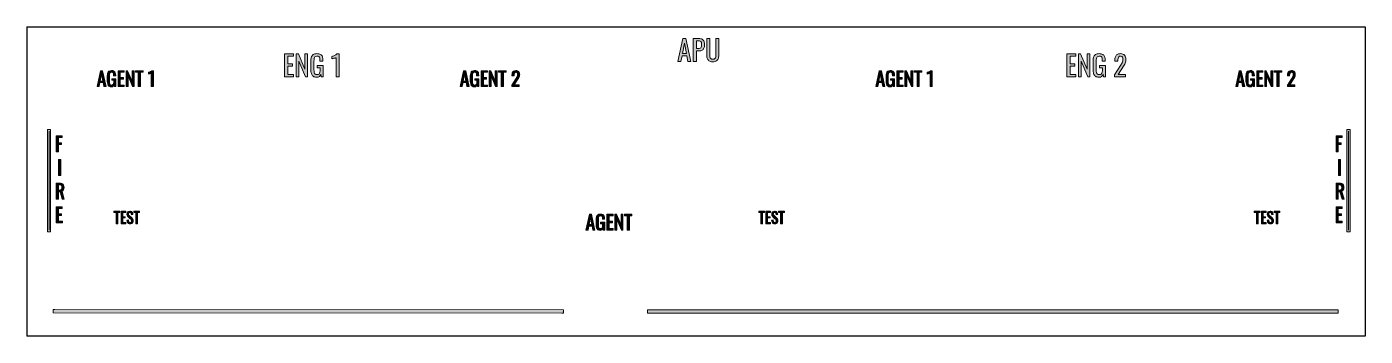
# Model space of a CAD drawing. Header units: inches. Extents: x 0 to 612, y 325 to 467.
import ezdxf

# ---------------------------------------------------------------- set-up
doc = ezdxf.new("R2010")
doc.units = ezdxf.units.IN
doc.header["$MEASUREMENT"] = 0
doc.layers.add('Fire_Holes v5_0', color=7, linetype='Continuous')
doc.layers.add('TEXT', color=7, linetype='Continuous')

# ---------------------------------------------------------------- blocks, each defined once
blk = doc.blocks.new('block 2')
at = {"layer": 'Fire_Holes v5_0', "color": 7, "lineweight": 25}
blk.add_lwpolyline([(611.88, 325.41), (0.12, 325.41)], dxfattribs=at)
blk = doc.blocks.new('block 4')
at = {"layer": 'Fire_Holes v5_0', "color": 7, "lineweight": 25}
blk.add_lwpolyline([(611.88, 466.59), (611.88, 325.41)], dxfattribs=at)
blk = doc.blocks.new('block 11')
at = {"layer": 'Fire_Holes v5_0', "color": 7, "lineweight": 25}
blk.add_lwpolyline([(0.12, 466.59), (611.88, 466.59)], dxfattribs=at)
blk = doc.blocks.new('block 13')
at = {"layer": 'Fire_Holes v5_0', "color": 7, "lineweight": 25}
blk.add_lwpolyline([(0.12, 466.59), (0.12, 325.41)], dxfattribs=at)
blk = doc.blocks.new('block 33')
at = {"layer": 'Fire_Holes v5_0'}
h = blk.add_hatch(color=7, dxfattribs=at)
h.dxf.hatch_style = 2
h.paths.add_polyline_path([(599.46, 335.96), (283.82, 335.96), (283.82, 337.46), (599.46, 337.46)])
at = {"layer": 'Fire_Holes v5_0', "lineweight": 0}
blk.add_lwpolyline([(599.46, 335.96), (283.82, 335.96), (283.82, 337.46), (599.46, 337.46), (599.46, 335.96)], dxfattribs=at)
blk = doc.blocks.new('block 57')
at = {"layer": 'Fire_Holes v5_0'}
h = blk.add_hatch(color=7, dxfattribs=at)
h.dxf.hatch_style = 2
h.paths.add_polyline_path([(245.45, 335.96), (244.7, 335.96), (12.22, 336.03), (12.22, 337.53), (12.97, 337.53), (245.45, 337.46)])
at = {"layer": 'Fire_Holes v5_0', "lineweight": 0}
blk.add_lwpolyline([(245.45, 335.96), (244.7, 335.96), (12.22, 336.03), (12.22, 337.53), (12.97, 337.53), (245.45, 337.46), (245.45, 335.96)], dxfattribs=at)
at = {"layer": 'Fire_Holes v5_0', "color": 7, "lineweight": 53}
blk.add_lwpolyline([(244.88, 336.71), (244.88, 336.71)], dxfattribs=at)
blk = doc.blocks.new('block 67')
at = {"layer": 'TEXT'}
h = blk.add_hatch(color=7, dxfattribs=at)
h.dxf.hatch_style = 2
edge = h.paths.add_edge_path()
edge.add_spline(control_points=[(38.78, 439.19), (38.33, 439.19), (37.96, 439.29), (37.69, 439.49), (37.42, 439.68), (37.22, 439.97), (37.1, 440.34), (36.97, 440.71), (36.91, 441.16), (36.91, 441.68), (36.91, 441.68), (36.91, 444.12), (36.91, 444.12), (36.91, 444.65), (36.97, 445.11), (37.08, 445.48), (37.19, 445.86), (37.39, 446.14), (37.67, 446.34), (37.96, 446.54), (38.36, 446.64), (38.87, 446.64), (39.32, 446.64), (39.69, 446.56), (39.97, 446.41), (40.25, 446.26), (40.45, 446.02), (40.58, 445.71), (40.7, 445.39), (40.76, 444.99), (40.76, 444.51), (40.76, 444.51), (40.76, 444.24), (40.76, 444.24), (40.76, 444.24), (39.81, 444.24), (39.81, 444.24), (39.81, 444.24), (39.81, 444.47), (39.81, 444.47), (39.81, 444.79), (39.79, 445.05), (39.75, 445.25), (39.71, 445.45), (39.62, 445.6), (39.49, 445.7), (39.36, 445.8), (39.16, 445.85), (38.88, 445.85), (38.58, 445.85), (38.37, 445.78), (38.23, 445.64), (38.1, 445.5), (38.01, 445.31), (37.98, 445.08), (37.95, 444.84), (37.93, 444.57), (37.93, 444.27), (37.93, 444.27), (37.93, 441.57), (37.93, 441.57), (37.93, 441.22), (37.96, 440.93), (38.01, 440.7), (38.06, 440.46), (38.15, 440.29), (38.3, 440.18), (38.44, 440.06), (38.65, 440), (38.91, 440), (39.17, 440), (39.38, 440.07), (39.52, 440.19), (39.67, 440.32), (39.77, 440.51), (39.82, 440.75), (39.87, 441), (39.9, 441.3), (39.9, 441.67), (39.9, 441.67), (39.9, 442.17), (39.9, 442.17), (39.9, 442.17), (38.97, 442.17), (38.97, 442.17), (38.97, 442.17), (38.97, 442.89), (38.97, 442.89), (38.97, 442.89), (40.82, 442.89), (40.82, 442.89), (40.82, 442.89), (40.82, 439.28), (40.82, 439.28), (40.82, 439.28), (40.18, 439.28), (40.18, 439.28), (40.18, 439.28), (40.08, 440.12), (40.08, 440.12), (39.98, 439.85), (39.83, 439.63), (39.63, 439.46), (39.43, 439.28), (39.14, 439.19), (38.78, 439.19)], knot_values=[0, 0, 0, 0, 1, 1, 1, 2, 2, 2, 3, 3, 3, 4, 4, 4, 5, 5, 5, 6, 6, 6, 7, 7, 7, 8, 8, 8, 9, 9, 9, 10, 10, 10, 11, 11, 11, 12, 12, 12, 13, 13, 13, 14, 14, 14, 15, 15, 15, 16, 16, 16, 17, 17, 17, 18, 18, 18, 19, 19, 19, 20, 20, 20, 21, 21, 21, 22, 22, 22, 23, 23, 23, 24, 24, 24, 25, 25, 25, 26, 26, 26, 27, 27, 27, 28, 28, 28, 29, 29, 29, 30, 30, 30, 31, 31, 31, 32, 32, 32, 33, 33, 33, 34, 34, 34, 35, 35, 35, 35], degree=3, periodic=0)
h = blk.add_hatch(color=7, dxfattribs=at)
h.dxf.hatch_style = 2
h.paths.add_polyline_path([(32.26, 439.28), (33.81, 446.57), (34.79, 446.57), (36.35, 439.28), (35.38, 439.28), (35.05, 441.12), (33.56, 441.12), (33.21, 439.28)])
h.paths.add_polyline_path([(33.7, 441.85), (34.91, 441.85), (34.3, 445.13)])
h = blk.add_hatch(color=7, dxfattribs=at)
h.dxf.hatch_style = 2
h.paths.add_polyline_path([(41.86, 439.28), (41.86, 446.57), (44.69, 446.57), (44.69, 445.82), (42.88, 445.82), (42.88, 443.41), (44.35, 443.41), (44.35, 442.69), (42.88, 442.69), (42.88, 440.01), (44.71, 440.01), (44.71, 439.28)])
h = blk.add_hatch(color=7, dxfattribs=at)
h.dxf.hatch_style = 2
h.paths.add_polyline_path([(45.52, 439.28), (45.52, 446.57), (46.22, 446.57), (48.29, 441.73), (48.29, 446.57), (49.13, 446.57), (49.13, 439.28), (48.49, 439.28), (46.39, 444.26), (46.39, 439.28)])
h = blk.add_hatch(color=7, dxfattribs=at)
h.dxf.hatch_style = 2
h.paths.add_polyline_path([(51.08, 439.28), (51.08, 445.82), (49.84, 445.82), (49.84, 446.57), (53.29, 446.57), (53.29, 445.82), (52.09, 445.82), (52.09, 439.28)])
h = blk.add_hatch(color=7, dxfattribs=at)
h.dxf.hatch_style = 2
edge = h.paths.add_edge_path()
edge.add_spline(control_points=[(57.03, 439.28), (57.03, 439.28), (57.03, 445.31), (57.03, 445.31), (57.02, 445.31), (56.95, 445.29), (56.82, 445.26), (56.7, 445.23), (56.55, 445.2), (56.39, 445.17), (56.23, 445.14), (56.08, 445.11), (55.96, 445.09), (55.83, 445.07), (55.76, 445.05), (55.76, 445.05), (55.76, 445.05), (55.76, 445.78), (55.76, 445.78), (55.86, 445.81), (55.98, 445.84), (56.11, 445.88), (56.25, 445.92), (56.39, 445.97), (56.53, 446.03), (56.67, 446.09), (56.8, 446.17), (56.93, 446.26), (57.06, 446.35), (57.17, 446.45), (57.26, 446.57), (57.26, 446.57), (57.99, 446.57), (57.99, 446.57), (57.99, 446.57), (57.99, 439.28), (57.99, 439.28), (57.99, 439.28), (57.03, 439.28), (57.03, 439.28)], knot_values=[0, 0, 0, 0, 1, 1, 1, 2, 2, 2, 3, 3, 3, 4, 4, 4, 5, 5, 5, 6, 6, 6, 7, 7, 7, 8, 8, 8, 9, 9, 9, 10, 10, 10, 11, 11, 11, 12, 12, 12, 13, 13, 13, 13], degree=3, periodic=0)
at = {"layer": 'TEXT', "lineweight": 0}
for points in [[(32.26, 439.28), (33.81, 446.57), (34.79, 446.57), (36.35, 439.28), (35.38, 439.28), (35.05, 441.12), (33.56, 441.12), (33.21, 439.28), (32.26, 439.28)], [(33.7, 441.85), (34.91, 441.85), (34.3, 445.13), (33.7, 441.85)], [(41.86, 439.28), (41.86, 446.57), (44.69, 446.57), (44.69, 445.82), (42.88, 445.82), (42.88, 443.41), (44.35, 443.41), (44.35, 442.69), (42.88, 442.69), (42.88, 440.01), (44.71, 440.01), (44.71, 439.28), (41.86, 439.28)], [(45.52, 439.28), (45.52, 446.57), (46.22, 446.57), (48.29, 441.73), (48.29, 446.57), (49.13, 446.57), (49.13, 439.28), (48.49, 439.28), (46.39, 444.26), (46.39, 439.28), (45.52, 439.28)], [(51.08, 439.28), (51.08, 445.82), (49.84, 445.82), (49.84, 446.57), (53.29, 446.57), (53.29, 445.82), (52.09, 445.82), (52.09, 439.28), (51.08, 439.28)]]:
    blk.add_lwpolyline(points, dxfattribs=at)
for points, knots in [([(38.78, 439.19), (38.33, 439.19), (37.96, 439.29), (37.69, 439.49), (37.42, 439.68), (37.22, 439.97), (37.1, 440.34), (36.97, 440.71), (36.91, 441.16), (36.91, 441.68), (36.91, 441.68), (36.91, 444.12), (36.91, 444.12), (36.91, 444.65), (36.97, 445.11), (37.08, 445.48), (37.19, 445.86), (37.39, 446.14), (37.67, 446.34), (37.96, 446.54), (38.36, 446.64), (38.87, 446.64), (39.32, 446.64), (39.69, 446.56), (39.97, 446.41), (40.25, 446.26), (40.45, 446.02), (40.58, 445.71), (40.7, 445.39), (40.76, 444.99), (40.76, 444.51), (40.76, 444.51), (40.76, 444.24), (40.76, 444.24), (40.76, 444.24), (39.81, 444.24), (39.81, 444.24), (39.81, 444.24), (39.81, 444.47), (39.81, 444.47), (39.81, 444.79), (39.79, 445.05), (39.75, 445.25), (39.71, 445.45), (39.62, 445.6), (39.49, 445.7), (39.36, 445.8), (39.16, 445.85), (38.88, 445.85), (38.58, 445.85), (38.37, 445.78), (38.23, 445.64), (38.1, 445.5), (38.01, 445.31), (37.98, 445.08), (37.95, 444.84), (37.93, 444.57), (37.93, 444.27), (37.93, 444.27), (37.93, 441.57), (37.93, 441.57), (37.93, 441.22), (37.96, 440.93), (38.01, 440.7), (38.06, 440.46), (38.15, 440.29), (38.3, 440.18), (38.44, 440.06), (38.65, 440), (38.91, 440), (39.17, 440), (39.38, 440.07), (39.52, 440.19), (39.67, 440.32), (39.77, 440.51), (39.82, 440.75), (39.87, 441), (39.9, 441.3), (39.9, 441.67), (39.9, 441.67), (39.9, 442.17), (39.9, 442.17), (39.9, 442.17), (38.97, 442.17), (38.97, 442.17), (38.97, 442.17), (38.97, 442.89), (38.97, 442.89), (38.97, 442.89), (40.82, 442.89), (40.82, 442.89), (40.82, 442.89), (40.82, 439.28), (40.82, 439.28), (40.82, 439.28), (40.18, 439.28), (40.18, 439.28), (40.18, 439.28), (40.08, 440.12), (40.08, 440.12), (39.98, 439.85), (39.83, 439.63), (39.63, 439.46), (39.43, 439.28), (39.14, 439.19), (38.78, 439.19)], [0, 0, 0, 0, 1, 1, 1, 2, 2, 2, 3, 3, 3, 4, 4, 4, 5, 5, 5, 6, 6, 6, 7, 7, 7, 8, 8, 8, 9, 9, 9, 10, 10, 10, 11, 11, 11, 12, 12, 12, 13, 13, 13, 14, 14, 14, 15, 15, 15, 16, 16, 16, 17, 17, 17, 18, 18, 18, 19, 19, 19, 20, 20, 20, 21, 21, 21, 22, 22, 22, 23, 23, 23, 24, 24, 24, 25, 25, 25, 26, 26, 26, 27, 27, 27, 28, 28, 28, 29, 29, 29, 30, 30, 30, 31, 31, 31, 32, 32, 32, 33, 33, 33, 34, 34, 34, 35, 35, 35, 35]), ([(57.03, 439.28), (57.03, 439.28), (57.03, 445.31), (57.03, 445.31), (57.02, 445.31), (56.95, 445.29), (56.82, 445.26), (56.7, 445.23), (56.55, 445.2), (56.39, 445.17), (56.23, 445.14), (56.08, 445.11), (55.96, 445.09), (55.83, 445.07), (55.76, 445.05), (55.76, 445.05), (55.76, 445.05), (55.76, 445.78), (55.76, 445.78), (55.86, 445.81), (55.98, 445.84), (56.11, 445.88), (56.25, 445.92), (56.39, 445.97), (56.53, 446.03), (56.67, 446.09), (56.8, 446.17), (56.93, 446.26), (57.06, 446.35), (57.17, 446.45), (57.26, 446.57), (57.26, 446.57), (57.99, 446.57), (57.99, 446.57), (57.99, 446.57), (57.99, 439.28), (57.99, 439.28), (57.99, 439.28), (57.03, 439.28), (57.03, 439.28)], [0, 0, 0, 0, 1, 1, 1, 2, 2, 2, 3, 3, 3, 4, 4, 4, 5, 5, 5, 6, 6, 6, 7, 7, 7, 8, 8, 8, 9, 9, 9, 10, 10, 10, 11, 11, 11, 12, 12, 12, 13, 13, 13, 13])]:
    blk.add_open_spline(points, degree=3, knots=knots, dxfattribs=at)
blk = doc.blocks.new('block 68')
at = {"layer": 'TEXT'}
h = blk.add_hatch(color=7, dxfattribs=at)
h.dxf.hatch_style = 2
h.paths.add_polyline_path([(13.54, 409.53), (13.54, 416.82), (16.36, 416.82), (16.36, 416.09), (14.56, 416.09), (14.56, 413.66), (15.95, 413.66), (15.95, 412.94), (14.56, 412.94), (14.56, 409.53)])
h = blk.add_hatch(color=7, dxfattribs=at)
h.dxf.hatch_style = 2
h.paths.add_polyline_path([(14.66, 398.73), (14.66, 406.02), (15.65, 406.02), (15.65, 398.73)])
h = blk.add_hatch(color=7, dxfattribs=at)
h.dxf.hatch_style = 2
edge = h.paths.add_edge_path()
edge.add_spline(control_points=[(13.54, 387.93), (13.54, 387.93), (13.54, 395.22), (13.54, 395.22), (13.54, 395.22), (15.01, 395.22), (15.01, 395.22), (15.49, 395.22), (15.89, 395.15), (16.21, 395.02), (16.53, 394.89), (16.77, 394.69), (16.92, 394.4), (17.07, 394.12), (17.15, 393.74), (17.15, 393.28), (17.15, 393), (17.12, 392.74), (17.06, 392.51), (17, 392.28), (16.9, 392.09), (16.77, 391.93), (16.64, 391.77), (16.46, 391.65), (16.25, 391.58), (16.25, 391.58), (17.28, 387.93), (17.28, 387.93), (17.28, 387.93), (16.3, 387.93), (16.3, 387.93), (16.3, 387.93), (15.35, 391.35), (15.35, 391.35), (15.35, 391.35), (14.56, 391.35), (14.56, 391.35), (14.56, 391.35), (14.56, 387.93), (14.56, 387.93), (14.56, 387.93), (13.54, 387.93), (13.54, 387.93)], knot_values=[0, 0, 0, 0, 1, 1, 1, 2, 2, 2, 3, 3, 3, 4, 4, 4, 5, 5, 5, 6, 6, 6, 7, 7, 7, 8, 8, 8, 9, 9, 9, 10, 10, 10, 11, 11, 11, 12, 12, 12, 13, 13, 13, 14, 14, 14, 14], degree=3, periodic=0)
edge = h.paths.add_edge_path()
edge.add_spline(control_points=[(14.56, 392.08), (14.56, 392.08), (14.94, 392.08), (14.94, 392.08), (15.23, 392.08), (15.47, 392.11), (15.65, 392.18), (15.83, 392.26), (15.96, 392.38), (16.04, 392.55), (16.13, 392.73), (16.17, 392.97), (16.17, 393.28), (16.17, 393.71), (16.09, 394.01), (15.93, 394.2), (15.78, 394.39), (15.47, 394.49), (15.01, 394.49), (15.01, 394.49), (14.56, 394.49), (14.56, 394.49), (14.56, 394.49), (14.56, 392.08), (14.56, 392.08)], knot_values=[0, 0, 0, 0, 1, 1, 1, 2, 2, 2, 3, 3, 3, 4, 4, 4, 5, 5, 5, 6, 6, 6, 7, 7, 7, 8, 8, 8, 8], degree=3, periodic=0)
h = blk.add_hatch(color=7, dxfattribs=at)
h.dxf.hatch_style = 2
h.paths.add_polyline_path([(13.54, 377.13), (13.54, 384.42), (16.37, 384.42), (16.37, 383.66), (14.56, 383.66), (14.56, 381.25), (16.02, 381.25), (16.02, 380.53), (14.56, 380.53), (14.56, 377.86), (16.38, 377.86), (16.38, 377.13)])
at = {"layer": 'TEXT', "lineweight": 0}
for points in [[(13.54, 409.53), (13.54, 416.82), (16.36, 416.82), (16.36, 416.09), (14.56, 416.09), (14.56, 413.66), (15.95, 413.66), (15.95, 412.94), (14.56, 412.94), (14.56, 409.53), (13.54, 409.53)], [(14.66, 398.73), (14.66, 406.02), (15.65, 406.02), (15.65, 398.73), (14.66, 398.73)], [(13.54, 377.13), (13.54, 384.42), (16.37, 384.42), (16.37, 383.66), (14.56, 383.66), (14.56, 381.25), (16.02, 381.25), (16.02, 380.53), (14.56, 380.53), (14.56, 377.86), (16.38, 377.86), (16.38, 377.13), (13.54, 377.13)]]:
    blk.add_lwpolyline(points, dxfattribs=at)
for points, knots in [([(13.54, 387.93), (13.54, 387.93), (13.54, 395.22), (13.54, 395.22), (13.54, 395.22), (15.01, 395.22), (15.01, 395.22), (15.49, 395.22), (15.89, 395.15), (16.21, 395.02), (16.53, 394.89), (16.77, 394.69), (16.92, 394.4), (17.07, 394.12), (17.15, 393.74), (17.15, 393.28), (17.15, 393), (17.12, 392.74), (17.06, 392.51), (17, 392.28), (16.9, 392.09), (16.77, 391.93), (16.64, 391.77), (16.46, 391.65), (16.25, 391.58), (16.25, 391.58), (17.28, 387.93), (17.28, 387.93), (17.28, 387.93), (16.3, 387.93), (16.3, 387.93), (16.3, 387.93), (15.35, 391.35), (15.35, 391.35), (15.35, 391.35), (14.56, 391.35), (14.56, 391.35), (14.56, 391.35), (14.56, 387.93), (14.56, 387.93), (14.56, 387.93), (13.54, 387.93), (13.54, 387.93)], [0, 0, 0, 0, 1, 1, 1, 2, 2, 2, 3, 3, 3, 4, 4, 4, 5, 5, 5, 6, 6, 6, 7, 7, 7, 8, 8, 8, 9, 9, 9, 10, 10, 10, 11, 11, 11, 12, 12, 12, 13, 13, 13, 14, 14, 14, 14]), ([(14.56, 392.08), (14.56, 392.08), (14.94, 392.08), (14.94, 392.08), (15.23, 392.08), (15.47, 392.11), (15.65, 392.18), (15.83, 392.26), (15.96, 392.38), (16.04, 392.55), (16.13, 392.73), (16.17, 392.97), (16.17, 393.28), (16.17, 393.71), (16.09, 394.01), (15.93, 394.2), (15.78, 394.39), (15.47, 394.49), (15.01, 394.49), (15.01, 394.49), (14.56, 394.49), (14.56, 394.49), (14.56, 394.49), (14.56, 392.08), (14.56, 392.08)], [0, 0, 0, 0, 1, 1, 1, 2, 2, 2, 3, 3, 3, 4, 4, 4, 5, 5, 5, 6, 6, 6, 7, 7, 7, 8, 8, 8, 8])]:
    blk.add_open_spline(points, degree=3, knots=knots, dxfattribs=at)
blk = doc.blocks.new('block 74')
at = {"layer": 'TEXT'}
h = blk.add_hatch(color=7, dxfattribs=at)
h.dxf.hatch_style = 2
edge = h.paths.add_edge_path()
edge.add_spline(control_points=[(204.73, 439.19), (204.27, 439.19), (203.9, 439.29), (203.63, 439.49), (203.36, 439.68), (203.16, 439.97), (203.04, 440.34), (202.92, 440.71), (202.85, 441.16), (202.85, 441.68), (202.85, 441.68), (202.85, 444.12), (202.85, 444.12), (202.85, 444.65), (202.91, 445.11), (203.02, 445.48), (203.13, 445.86), (203.33, 446.14), (203.61, 446.34), (203.9, 446.54), (204.3, 446.64), (204.81, 446.64), (205.26, 446.64), (205.63, 446.56), (205.91, 446.41), (206.19, 446.26), (206.39, 446.02), (206.52, 445.71), (206.64, 445.39), (206.71, 444.99), (206.71, 444.51), (206.71, 444.51), (206.71, 444.24), (206.71, 444.24), (206.71, 444.24), (205.75, 444.24), (205.75, 444.24), (205.75, 444.24), (205.75, 444.47), (205.75, 444.47), (205.75, 444.79), (205.73, 445.05), (205.69, 445.25), (205.65, 445.45), (205.56, 445.6), (205.43, 445.7), (205.3, 445.8), (205.1, 445.85), (204.82, 445.85), (204.52, 445.85), (204.31, 445.78), (204.17, 445.64), (204.04, 445.5), (203.95, 445.31), (203.92, 445.08), (203.89, 444.84), (203.87, 444.57), (203.87, 444.27), (203.87, 444.27), (203.87, 441.57), (203.87, 441.57), (203.87, 441.22), (203.9, 440.93), (203.95, 440.7), (204, 440.46), (204.1, 440.29), (204.24, 440.18), (204.38, 440.06), (204.59, 440), (204.85, 440), (205.12, 440), (205.32, 440.07), (205.46, 440.19), (205.61, 440.32), (205.71, 440.51), (205.76, 440.75), (205.81, 441), (205.84, 441.3), (205.84, 441.67), (205.84, 441.67), (205.84, 442.17), (205.84, 442.17), (205.84, 442.17), (204.91, 442.17), (204.91, 442.17), (204.91, 442.17), (204.91, 442.89), (204.91, 442.89), (204.91, 442.89), (206.76, 442.89), (206.76, 442.89), (206.76, 442.89), (206.76, 439.28), (206.76, 439.28), (206.76, 439.28), (206.12, 439.28), (206.12, 439.28), (206.12, 439.28), (206.02, 440.12), (206.02, 440.12), (205.93, 439.85), (205.78, 439.63), (205.57, 439.46), (205.37, 439.28), (205.09, 439.19), (204.73, 439.19)], knot_values=[0, 0, 0, 0, 1, 1, 1, 2, 2, 2, 3, 3, 3, 4, 4, 4, 5, 5, 5, 6, 6, 6, 7, 7, 7, 8, 8, 8, 9, 9, 9, 10, 10, 10, 11, 11, 11, 12, 12, 12, 13, 13, 13, 14, 14, 14, 15, 15, 15, 16, 16, 16, 17, 17, 17, 18, 18, 18, 19, 19, 19, 20, 20, 20, 21, 21, 21, 22, 22, 22, 23, 23, 23, 24, 24, 24, 25, 25, 25, 26, 26, 26, 27, 27, 27, 28, 28, 28, 29, 29, 29, 30, 30, 30, 31, 31, 31, 32, 32, 32, 33, 33, 33, 34, 34, 34, 35, 35, 35, 35], degree=3, periodic=0)
h = blk.add_hatch(color=7, dxfattribs=at)
h.dxf.hatch_style = 2
edge = h.paths.add_edge_path()
edge.add_spline(control_points=[(221.8, 439.28), (221.8, 439.28), (221.8, 439.97), (221.8, 439.97), (221.8, 439.97), (223.65, 442.86), (223.65, 442.86), (223.79, 443.07), (223.92, 443.27), (224.03, 443.46), (224.15, 443.65), (224.25, 443.84), (224.32, 444.05), (224.4, 444.26), (224.43, 444.5), (224.43, 444.77), (224.43, 445.1), (224.38, 445.37), (224.27, 445.56), (224.16, 445.75), (223.98, 445.85), (223.71, 445.85), (223.48, 445.85), (223.3, 445.78), (223.17, 445.66), (223.05, 445.53), (222.96, 445.37), (222.91, 445.16), (222.87, 444.96), (222.84, 444.74), (222.84, 444.5), (222.84, 444.5), (222.84, 444.26), (222.84, 444.26), (222.84, 444.26), (221.88, 444.26), (221.88, 444.26), (221.88, 444.26), (221.88, 444.51), (221.88, 444.51), (221.88, 444.95), (221.94, 445.33), (222.05, 445.64), (222.17, 445.96), (222.36, 446.2), (222.62, 446.38), (222.88, 446.55), (223.23, 446.64), (223.66, 446.64), (224.25, 446.64), (224.69, 446.47), (224.97, 446.14), (225.26, 445.81), (225.41, 445.34), (225.41, 444.76), (225.41, 444.44), (225.37, 444.17), (225.29, 443.94), (225.22, 443.7), (225.12, 443.48), (225, 443.28), (224.88, 443.08), (224.75, 442.87), (224.61, 442.65), (224.61, 442.65), (222.93, 440.09), (222.93, 440.09), (222.93, 440.09), (225.24, 440.09), (225.24, 440.09), (225.24, 440.09), (225.24, 439.28), (225.24, 439.28), (225.24, 439.28), (221.8, 439.28), (221.8, 439.28)], knot_values=[0, 0, 0, 0, 1, 1, 1, 2, 2, 2, 3, 3, 3, 4, 4, 4, 5, 5, 5, 6, 6, 6, 7, 7, 7, 8, 8, 8, 9, 9, 9, 10, 10, 10, 11, 11, 11, 12, 12, 12, 13, 13, 13, 14, 14, 14, 15, 15, 15, 16, 16, 16, 17, 17, 17, 18, 18, 18, 19, 19, 19, 20, 20, 20, 21, 21, 21, 22, 22, 22, 23, 23, 23, 24, 24, 24, 25, 25, 25, 25], degree=3, periodic=0)
h = blk.add_hatch(color=7, dxfattribs=at)
h.dxf.hatch_style = 2
h.paths.add_polyline_path([(198.2, 439.28), (199.75, 446.57), (200.73, 446.57), (202.29, 439.28), (201.32, 439.28), (200.99, 441.12), (199.51, 441.12), (199.15, 439.28)])
h.paths.add_polyline_path([(199.64, 441.85), (200.86, 441.85), (200.24, 445.13)])
h = blk.add_hatch(color=7, dxfattribs=at)
h.dxf.hatch_style = 2
h.paths.add_polyline_path([(207.8, 439.28), (207.8, 446.57), (210.63, 446.57), (210.63, 445.82), (208.82, 445.82), (208.82, 443.41), (210.29, 443.41), (210.29, 442.69), (208.82, 442.69), (208.82, 440.01), (210.65, 440.01), (210.65, 439.28)])
h = blk.add_hatch(color=7, dxfattribs=at)
h.dxf.hatch_style = 2
h.paths.add_polyline_path([(211.47, 439.28), (211.47, 446.57), (212.16, 446.57), (214.23, 441.73), (214.23, 446.57), (215.07, 446.57), (215.07, 439.28), (214.43, 439.28), (212.33, 444.26), (212.33, 439.28)])
h = blk.add_hatch(color=7, dxfattribs=at)
h.dxf.hatch_style = 2
h.paths.add_polyline_path([(217.02, 439.28), (217.02, 445.82), (215.79, 445.82), (215.79, 446.57), (219.23, 446.57), (219.23, 445.82), (218.04, 445.82), (218.04, 439.28)])
at = {"layer": 'TEXT', "lineweight": 0}
for points in [[(198.2, 439.28), (199.75, 446.57), (200.73, 446.57), (202.29, 439.28), (201.32, 439.28), (200.99, 441.12), (199.51, 441.12), (199.15, 439.28), (198.2, 439.28)], [(199.64, 441.85), (200.86, 441.85), (200.24, 445.13), (199.64, 441.85)], [(207.8, 439.28), (207.8, 446.57), (210.63, 446.57), (210.63, 445.82), (208.82, 445.82), (208.82, 443.41), (210.29, 443.41), (210.29, 442.69), (208.82, 442.69), (208.82, 440.01), (210.65, 440.01), (210.65, 439.28), (207.8, 439.28)], [(211.47, 439.28), (211.47, 446.57), (212.16, 446.57), (214.23, 441.73), (214.23, 446.57), (215.07, 446.57), (215.07, 439.28), (214.43, 439.28), (212.33, 444.26), (212.33, 439.28), (211.47, 439.28)], [(217.02, 439.28), (217.02, 445.82), (215.79, 445.82), (215.79, 446.57), (219.23, 446.57), (219.23, 445.82), (218.04, 445.82), (218.04, 439.28), (217.02, 439.28)]]:
    blk.add_lwpolyline(points, dxfattribs=at)
for points, knots in [([(204.73, 439.19), (204.27, 439.19), (203.9, 439.29), (203.63, 439.49), (203.36, 439.68), (203.16, 439.97), (203.04, 440.34), (202.92, 440.71), (202.85, 441.16), (202.85, 441.68), (202.85, 441.68), (202.85, 444.12), (202.85, 444.12), (202.85, 444.65), (202.91, 445.11), (203.02, 445.48), (203.13, 445.86), (203.33, 446.14), (203.61, 446.34), (203.9, 446.54), (204.3, 446.64), (204.81, 446.64), (205.26, 446.64), (205.63, 446.56), (205.91, 446.41), (206.19, 446.26), (206.39, 446.02), (206.52, 445.71), (206.64, 445.39), (206.71, 444.99), (206.71, 444.51), (206.71, 444.51), (206.71, 444.24), (206.71, 444.24), (206.71, 444.24), (205.75, 444.24), (205.75, 444.24), (205.75, 444.24), (205.75, 444.47), (205.75, 444.47), (205.75, 444.79), (205.73, 445.05), (205.69, 445.25), (205.65, 445.45), (205.56, 445.6), (205.43, 445.7), (205.3, 445.8), (205.1, 445.85), (204.82, 445.85), (204.52, 445.85), (204.31, 445.78), (204.17, 445.64), (204.04, 445.5), (203.95, 445.31), (203.92, 445.08), (203.89, 444.84), (203.87, 444.57), (203.87, 444.27), (203.87, 444.27), (203.87, 441.57), (203.87, 441.57), (203.87, 441.22), (203.9, 440.93), (203.95, 440.7), (204, 440.46), (204.1, 440.29), (204.24, 440.18), (204.38, 440.06), (204.59, 440), (204.85, 440), (205.12, 440), (205.32, 440.07), (205.46, 440.19), (205.61, 440.32), (205.71, 440.51), (205.76, 440.75), (205.81, 441), (205.84, 441.3), (205.84, 441.67), (205.84, 441.67), (205.84, 442.17), (205.84, 442.17), (205.84, 442.17), (204.91, 442.17), (204.91, 442.17), (204.91, 442.17), (204.91, 442.89), (204.91, 442.89), (204.91, 442.89), (206.76, 442.89), (206.76, 442.89), (206.76, 442.89), (206.76, 439.28), (206.76, 439.28), (206.76, 439.28), (206.12, 439.28), (206.12, 439.28), (206.12, 439.28), (206.02, 440.12), (206.02, 440.12), (205.93, 439.85), (205.78, 439.63), (205.57, 439.46), (205.37, 439.28), (205.09, 439.19), (204.73, 439.19)], [0, 0, 0, 0, 1, 1, 1, 2, 2, 2, 3, 3, 3, 4, 4, 4, 5, 5, 5, 6, 6, 6, 7, 7, 7, 8, 8, 8, 9, 9, 9, 10, 10, 10, 11, 11, 11, 12, 12, 12, 13, 13, 13, 14, 14, 14, 15, 15, 15, 16, 16, 16, 17, 17, 17, 18, 18, 18, 19, 19, 19, 20, 20, 20, 21, 21, 21, 22, 22, 22, 23, 23, 23, 24, 24, 24, 25, 25, 25, 26, 26, 26, 27, 27, 27, 28, 28, 28, 29, 29, 29, 30, 30, 30, 31, 31, 31, 32, 32, 32, 33, 33, 33, 34, 34, 34, 35, 35, 35, 35]), ([(221.8, 439.28), (221.8, 439.28), (221.8, 439.97), (221.8, 439.97), (221.8, 439.97), (223.65, 442.86), (223.65, 442.86), (223.79, 443.07), (223.92, 443.27), (224.03, 443.46), (224.15, 443.65), (224.25, 443.84), (224.32, 444.05), (224.4, 444.26), (224.43, 444.5), (224.43, 444.77), (224.43, 445.1), (224.38, 445.37), (224.27, 445.56), (224.16, 445.75), (223.98, 445.85), (223.71, 445.85), (223.48, 445.85), (223.3, 445.78), (223.17, 445.66), (223.05, 445.53), (222.96, 445.37), (222.91, 445.16), (222.87, 444.96), (222.84, 444.74), (222.84, 444.5), (222.84, 444.5), (222.84, 444.26), (222.84, 444.26), (222.84, 444.26), (221.88, 444.26), (221.88, 444.26), (221.88, 444.26), (221.88, 444.51), (221.88, 444.51), (221.88, 444.95), (221.94, 445.33), (222.05, 445.64), (222.17, 445.96), (222.36, 446.2), (222.62, 446.38), (222.88, 446.55), (223.23, 446.64), (223.66, 446.64), (224.25, 446.64), (224.69, 446.47), (224.97, 446.14), (225.26, 445.81), (225.41, 445.34), (225.41, 444.76), (225.41, 444.44), (225.37, 444.17), (225.29, 443.94), (225.22, 443.7), (225.12, 443.48), (225, 443.28), (224.88, 443.08), (224.75, 442.87), (224.61, 442.65), (224.61, 442.65), (222.93, 440.09), (222.93, 440.09), (222.93, 440.09), (225.24, 440.09), (225.24, 440.09), (225.24, 440.09), (225.24, 439.28), (225.24, 439.28), (225.24, 439.28), (221.8, 439.28), (221.8, 439.28)], [0, 0, 0, 0, 1, 1, 1, 2, 2, 2, 3, 3, 3, 4, 4, 4, 5, 5, 5, 6, 6, 6, 7, 7, 7, 8, 8, 8, 9, 9, 9, 10, 10, 10, 11, 11, 11, 12, 12, 12, 13, 13, 13, 14, 14, 14, 15, 15, 15, 16, 16, 16, 17, 17, 17, 18, 18, 18, 19, 19, 19, 20, 20, 20, 21, 21, 21, 22, 22, 22, 23, 23, 23, 24, 24, 24, 25, 25, 25, 25])]:
    blk.add_open_spline(points, degree=3, knots=knots, dxfattribs=at)
blk = doc.blocks.new('block 75')
at = {"layer": 'TEXT'}
h = blk.add_hatch(color=7, dxfattribs=at)
h.dxf.hatch_style = 2
h.paths.add_polyline_path([(117.97, 443.72), (117.97, 454.25), (122.05, 454.25), (122.05, 453.15), (119.44, 453.15), (119.44, 449.67), (121.55, 449.67), (121.55, 448.63), (119.44, 448.63), (119.44, 444.77), (122.07, 444.77), (122.07, 443.72)])
h = blk.add_hatch(color=7, dxfattribs=at)
h.dxf.hatch_style = 2
h.paths.add_polyline_path([(123.26, 443.72), (123.26, 454.25), (124.26, 454.25), (127.25, 447.25), (127.25, 454.25), (128.47, 454.25), (128.47, 443.72), (127.53, 443.72), (124.5, 450.9), (124.5, 443.72)])
h = blk.add_hatch(color=7, dxfattribs=at)
h.dxf.hatch_style = 2
edge = h.paths.add_edge_path()
edge.add_spline(control_points=[(132.63, 443.59), (131.97, 443.59), (131.44, 443.73), (131.05, 444.01), (130.66, 444.29), (130.37, 444.7), (130.19, 445.24), (130.01, 445.77), (129.93, 446.42), (129.93, 447.17), (129.93, 447.17), (129.93, 450.7), (129.93, 450.7), (129.93, 451.47), (130.01, 452.12), (130.17, 452.67), (130.33, 453.21), (130.61, 453.62), (131.02, 453.91), (131.44, 454.19), (132.01, 454.34), (132.75, 454.34), (133.41, 454.34), (133.94, 454.23), (134.34, 454.01), (134.74, 453.78), (135.03, 453.45), (135.22, 452.99), (135.4, 452.54), (135.49, 451.96), (135.49, 451.27), (135.49, 451.27), (135.49, 450.88), (135.49, 450.88), (135.49, 450.88), (134.11, 450.88), (134.11, 450.88), (134.11, 450.88), (134.11, 451.2), (134.11, 451.2), (134.11, 451.66), (134.08, 452.04), (134.02, 452.33), (133.96, 452.62), (133.84, 452.84), (133.65, 452.98), (133.46, 453.12), (133.17, 453.19), (132.77, 453.19), (132.34, 453.19), (132.03, 453.09), (131.83, 452.89), (131.64, 452.69), (131.51, 452.42), (131.47, 452.08), (131.42, 451.74), (131.39, 451.35), (131.39, 450.92), (131.39, 450.92), (131.39, 447.02), (131.39, 447.02), (131.39, 446.52), (131.43, 446.09), (131.51, 445.76), (131.58, 445.42), (131.72, 445.17), (131.93, 445), (132.14, 444.84), (132.43, 444.76), (132.81, 444.76), (133.19, 444.76), (133.49, 444.85), (133.7, 445.03), (133.9, 445.21), (134.05, 445.48), (134.12, 445.83), (134.2, 446.19), (134.24, 446.63), (134.24, 447.16), (134.24, 447.16), (134.24, 447.89), (134.24, 447.89), (134.24, 447.89), (132.9, 447.89), (132.9, 447.89), (132.9, 447.89), (132.9, 448.93), (132.9, 448.93), (132.9, 448.93), (135.57, 448.93), (135.57, 448.93), (135.57, 448.93), (135.57, 443.72), (135.57, 443.72), (135.57, 443.72), (134.64, 443.72), (134.64, 443.72), (134.64, 443.72), (134.5, 444.92), (134.5, 444.92), (134.36, 444.53), (134.15, 444.21), (133.85, 443.96), (133.56, 443.71), (133.15, 443.59), (132.63, 443.59)], knot_values=[0, 0, 0, 0, 1, 1, 1, 2, 2, 2, 3, 3, 3, 4, 4, 4, 5, 5, 5, 6, 6, 6, 7, 7, 7, 8, 8, 8, 9, 9, 9, 10, 10, 10, 11, 11, 11, 12, 12, 12, 13, 13, 13, 14, 14, 14, 15, 15, 15, 16, 16, 16, 17, 17, 17, 18, 18, 18, 19, 19, 19, 20, 20, 20, 21, 21, 21, 22, 22, 22, 23, 23, 23, 24, 24, 24, 25, 25, 25, 26, 26, 26, 27, 27, 27, 28, 28, 28, 29, 29, 29, 30, 30, 30, 31, 31, 31, 32, 32, 32, 33, 33, 33, 34, 34, 34, 35, 35, 35, 35], degree=3, periodic=0)
h = blk.add_hatch(color=7, dxfattribs=at)
h.dxf.hatch_style = 2
edge = h.paths.add_edge_path()
edge.add_spline(control_points=[(141.46, 443.72), (141.46, 443.72), (141.46, 452.43), (141.46, 452.43), (141.45, 452.42), (141.35, 452.39), (141.16, 452.35), (140.98, 452.3), (140.77, 452.26), (140.53, 452.22), (140.3, 452.17), (140.09, 452.14), (139.91, 452.1), (139.73, 452.07), (139.63, 452.05), (139.62, 452.05), (139.62, 452.05), (139.62, 453.1), (139.62, 453.1), (139.77, 453.14), (139.94, 453.18), (140.14, 453.24), (140.33, 453.31), (140.53, 453.38), (140.74, 453.47), (140.94, 453.55), (141.13, 453.66), (141.32, 453.79), (141.51, 453.92), (141.67, 454.07), (141.79, 454.25), (141.79, 454.25), (142.85, 454.25), (142.85, 454.25), (142.85, 454.25), (142.85, 443.72), (142.85, 443.72), (142.85, 443.72), (141.46, 443.72), (141.46, 443.72)], knot_values=[0, 0, 0, 0, 1, 1, 1, 2, 2, 2, 3, 3, 3, 4, 4, 4, 5, 5, 5, 6, 6, 6, 7, 7, 7, 8, 8, 8, 9, 9, 9, 10, 10, 10, 11, 11, 11, 12, 12, 12, 13, 13, 13, 13], degree=3, periodic=0)
at = {"layer": 'TEXT', "lineweight": 0}
for points in [[(117.97, 443.72), (117.97, 454.25), (122.05, 454.25), (122.05, 453.15), (119.44, 453.15), (119.44, 449.67), (121.55, 449.67), (121.55, 448.63), (119.44, 448.63), (119.44, 444.77), (122.07, 444.77), (122.07, 443.72), (117.97, 443.72)], [(123.26, 443.72), (123.26, 454.25), (124.26, 454.25), (127.25, 447.25), (127.25, 454.25), (128.47, 454.25), (128.47, 443.72), (127.53, 443.72), (124.5, 450.9), (124.5, 443.72), (123.26, 443.72)]]:
    blk.add_lwpolyline(points, dxfattribs=at)
for points, knots in [([(132.63, 443.59), (131.97, 443.59), (131.44, 443.73), (131.05, 444.01), (130.66, 444.29), (130.37, 444.7), (130.19, 445.24), (130.01, 445.77), (129.93, 446.42), (129.93, 447.17), (129.93, 447.17), (129.93, 450.7), (129.93, 450.7), (129.93, 451.47), (130.01, 452.12), (130.17, 452.67), (130.33, 453.21), (130.61, 453.62), (131.02, 453.91), (131.44, 454.19), (132.01, 454.34), (132.75, 454.34), (133.41, 454.34), (133.94, 454.23), (134.34, 454.01), (134.74, 453.78), (135.03, 453.45), (135.22, 452.99), (135.4, 452.54), (135.49, 451.96), (135.49, 451.27), (135.49, 451.27), (135.49, 450.88), (135.49, 450.88), (135.49, 450.88), (134.11, 450.88), (134.11, 450.88), (134.11, 450.88), (134.11, 451.2), (134.11, 451.2), (134.11, 451.66), (134.08, 452.04), (134.02, 452.33), (133.96, 452.62), (133.84, 452.84), (133.65, 452.98), (133.46, 453.12), (133.17, 453.19), (132.77, 453.19), (132.34, 453.19), (132.03, 453.09), (131.83, 452.89), (131.64, 452.69), (131.51, 452.42), (131.47, 452.08), (131.42, 451.74), (131.39, 451.35), (131.39, 450.92), (131.39, 450.92), (131.39, 447.02), (131.39, 447.02), (131.39, 446.52), (131.43, 446.09), (131.51, 445.76), (131.58, 445.42), (131.72, 445.17), (131.93, 445), (132.14, 444.84), (132.43, 444.76), (132.81, 444.76), (133.19, 444.76), (133.49, 444.85), (133.7, 445.03), (133.9, 445.21), (134.05, 445.48), (134.12, 445.83), (134.2, 446.19), (134.24, 446.63), (134.24, 447.16), (134.24, 447.16), (134.24, 447.89), (134.24, 447.89), (134.24, 447.89), (132.9, 447.89), (132.9, 447.89), (132.9, 447.89), (132.9, 448.93), (132.9, 448.93), (132.9, 448.93), (135.57, 448.93), (135.57, 448.93), (135.57, 448.93), (135.57, 443.72), (135.57, 443.72), (135.57, 443.72), (134.64, 443.72), (134.64, 443.72), (134.64, 443.72), (134.5, 444.92), (134.5, 444.92), (134.36, 444.53), (134.15, 444.21), (133.85, 443.96), (133.56, 443.71), (133.15, 443.59), (132.63, 443.59)], [0, 0, 0, 0, 1, 1, 1, 2, 2, 2, 3, 3, 3, 4, 4, 4, 5, 5, 5, 6, 6, 6, 7, 7, 7, 8, 8, 8, 9, 9, 9, 10, 10, 10, 11, 11, 11, 12, 12, 12, 13, 13, 13, 14, 14, 14, 15, 15, 15, 16, 16, 16, 17, 17, 17, 18, 18, 18, 19, 19, 19, 20, 20, 20, 21, 21, 21, 22, 22, 22, 23, 23, 23, 24, 24, 24, 25, 25, 25, 26, 26, 26, 27, 27, 27, 28, 28, 28, 29, 29, 29, 30, 30, 30, 31, 31, 31, 32, 32, 32, 33, 33, 33, 34, 34, 34, 35, 35, 35, 35]), ([(141.46, 443.72), (141.46, 443.72), (141.46, 452.43), (141.46, 452.43), (141.45, 452.42), (141.35, 452.39), (141.16, 452.35), (140.98, 452.3), (140.77, 452.26), (140.53, 452.22), (140.3, 452.17), (140.09, 452.14), (139.91, 452.1), (139.73, 452.07), (139.63, 452.05), (139.62, 452.05), (139.62, 452.05), (139.62, 453.1), (139.62, 453.1), (139.77, 453.14), (139.94, 453.18), (140.14, 453.24), (140.33, 453.31), (140.53, 453.38), (140.74, 453.47), (140.94, 453.55), (141.13, 453.66), (141.32, 453.79), (141.51, 453.92), (141.67, 454.07), (141.79, 454.25), (141.79, 454.25), (142.85, 454.25), (142.85, 454.25), (142.85, 454.25), (142.85, 443.72), (142.85, 443.72), (142.85, 443.72), (141.46, 443.72), (141.46, 443.72)], [0, 0, 0, 0, 1, 1, 1, 2, 2, 2, 3, 3, 3, 4, 4, 4, 5, 5, 5, 6, 6, 6, 7, 7, 7, 8, 8, 8, 9, 9, 9, 10, 10, 10, 11, 11, 11, 12, 12, 12, 13, 13, 13, 13])]:
    blk.add_open_spline(points, degree=3, knots=knots, dxfattribs=at)
blk = doc.blocks.new('block 76')
at = {"layer": 'TEXT'}
h = blk.add_hatch(color=7, dxfattribs=at)
h.dxf.hatch_style = 2
h.paths.add_polyline_path([(475.51, 443.72), (475.51, 454.25), (479.6, 454.25), (479.6, 453.15), (476.98, 453.15), (476.98, 449.67), (479.1, 449.67), (479.1, 448.63), (476.98, 448.63), (476.98, 444.77), (479.62, 444.77), (479.62, 443.72)])
h = blk.add_hatch(color=7, dxfattribs=at)
h.dxf.hatch_style = 2
h.paths.add_polyline_path([(480.81, 443.72), (480.81, 454.25), (481.81, 454.25), (484.8, 447.25), (484.8, 454.25), (486.02, 454.25), (486.02, 443.72), (485.08, 443.72), (482.05, 450.9), (482.05, 443.72)])
h = blk.add_hatch(color=7, dxfattribs=at)
h.dxf.hatch_style = 2
edge = h.paths.add_edge_path()
edge.add_spline(control_points=[(490.18, 443.59), (489.52, 443.59), (488.99, 443.73), (488.6, 444.01), (488.21, 444.29), (487.92, 444.7), (487.74, 445.24), (487.56, 445.77), (487.47, 446.42), (487.47, 447.17), (487.47, 447.17), (487.47, 450.7), (487.47, 450.7), (487.47, 451.47), (487.55, 452.12), (487.71, 452.67), (487.88, 453.21), (488.16, 453.62), (488.57, 453.91), (488.98, 454.19), (489.56, 454.34), (490.3, 454.34), (490.95, 454.34), (491.49, 454.23), (491.89, 454.01), (492.29, 453.78), (492.58, 453.45), (492.77, 452.99), (492.95, 452.54), (493.04, 451.96), (493.04, 451.27), (493.04, 451.27), (493.04, 450.88), (493.04, 450.88), (493.04, 450.88), (491.66, 450.88), (491.66, 450.88), (491.66, 450.88), (491.66, 451.2), (491.66, 451.2), (491.66, 451.66), (491.63, 452.04), (491.57, 452.33), (491.51, 452.62), (491.39, 452.84), (491.2, 452.98), (491.01, 453.12), (490.72, 453.19), (490.32, 453.19), (489.89, 453.19), (489.57, 453.09), (489.38, 452.89), (489.18, 452.69), (489.06, 452.42), (489.02, 452.08), (488.97, 451.74), (488.94, 451.35), (488.94, 450.92), (488.94, 450.92), (488.94, 447.02), (488.94, 447.02), (488.94, 446.52), (488.98, 446.09), (489.05, 445.76), (489.13, 445.42), (489.27, 445.17), (489.48, 445), (489.68, 444.84), (489.98, 444.76), (490.36, 444.76), (490.74, 444.76), (491.04, 444.85), (491.25, 445.03), (491.45, 445.21), (491.6, 445.48), (491.67, 445.83), (491.75, 446.19), (491.79, 446.63), (491.79, 447.16), (491.79, 447.16), (491.79, 447.89), (491.79, 447.89), (491.79, 447.89), (490.45, 447.89), (490.45, 447.89), (490.45, 447.89), (490.45, 448.93), (490.45, 448.93), (490.45, 448.93), (493.12, 448.93), (493.12, 448.93), (493.12, 448.93), (493.12, 443.72), (493.12, 443.72), (493.12, 443.72), (492.19, 443.72), (492.19, 443.72), (492.19, 443.72), (492.05, 444.92), (492.05, 444.92), (491.91, 444.53), (491.7, 444.21), (491.4, 443.96), (491.11, 443.71), (490.7, 443.59), (490.18, 443.59)], knot_values=[0, 0, 0, 0, 1, 1, 1, 2, 2, 2, 3, 3, 3, 4, 4, 4, 5, 5, 5, 6, 6, 6, 7, 7, 7, 8, 8, 8, 9, 9, 9, 10, 10, 10, 11, 11, 11, 12, 12, 12, 13, 13, 13, 14, 14, 14, 15, 15, 15, 16, 16, 16, 17, 17, 17, 18, 18, 18, 19, 19, 19, 20, 20, 20, 21, 21, 21, 22, 22, 22, 23, 23, 23, 24, 24, 24, 25, 25, 25, 26, 26, 26, 27, 27, 27, 28, 28, 28, 29, 29, 29, 30, 30, 30, 31, 31, 31, 32, 32, 32, 33, 33, 33, 34, 34, 34, 35, 35, 35, 35], degree=3, periodic=0)
h = blk.add_hatch(color=7, dxfattribs=at)
h.dxf.hatch_style = 2
edge = h.paths.add_edge_path()
edge.add_spline(control_points=[(497.32, 443.72), (497.32, 443.72), (497.32, 444.7), (497.32, 444.7), (497.32, 444.7), (499.99, 448.88), (499.99, 448.88), (500.19, 449.19), (500.38, 449.48), (500.55, 449.75), (500.72, 450.02), (500.85, 450.3), (500.96, 450.6), (501.07, 450.9), (501.12, 451.24), (501.12, 451.63), (501.12, 452.12), (501.05, 452.5), (500.89, 452.78), (500.74, 453.05), (500.46, 453.19), (500.07, 453.19), (499.74, 453.19), (499.49, 453.1), (499.3, 452.92), (499.12, 452.74), (499, 452.5), (498.93, 452.2), (498.86, 451.91), (498.82, 451.59), (498.82, 451.26), (498.82, 451.26), (498.82, 450.9), (498.82, 450.9), (498.82, 450.9), (497.43, 450.9), (497.43, 450.9), (497.43, 450.9), (497.43, 451.27), (497.43, 451.27), (497.43, 451.9), (497.52, 452.45), (497.69, 452.9), (497.86, 453.36), (498.13, 453.71), (498.51, 453.96), (498.88, 454.21), (499.38, 454.34), (500.01, 454.34), (500.86, 454.34), (501.49, 454.1), (501.91, 453.62), (502.32, 453.13), (502.53, 452.47), (502.53, 451.62), (502.53, 451.17), (502.47, 450.77), (502.37, 450.44), (502.26, 450.1), (502.12, 449.78), (501.94, 449.49), (501.77, 449.19), (501.58, 448.89), (501.37, 448.58), (501.37, 448.58), (498.95, 444.89), (498.95, 444.89), (498.95, 444.89), (502.28, 444.89), (502.28, 444.89), (502.28, 444.89), (502.28, 443.72), (502.28, 443.72), (502.28, 443.72), (497.32, 443.72), (497.32, 443.72)], knot_values=[0, 0, 0, 0, 1, 1, 1, 2, 2, 2, 3, 3, 3, 4, 4, 4, 5, 5, 5, 6, 6, 6, 7, 7, 7, 8, 8, 8, 9, 9, 9, 10, 10, 10, 11, 11, 11, 12, 12, 12, 13, 13, 13, 14, 14, 14, 15, 15, 15, 16, 16, 16, 17, 17, 17, 18, 18, 18, 19, 19, 19, 20, 20, 20, 21, 21, 21, 22, 22, 22, 23, 23, 23, 24, 24, 24, 25, 25, 25, 25], degree=3, periodic=0)
at = {"layer": 'TEXT', "lineweight": 0}
for points in [[(475.51, 443.72), (475.51, 454.25), (479.6, 454.25), (479.6, 453.15), (476.98, 453.15), (476.98, 449.67), (479.1, 449.67), (479.1, 448.63), (476.98, 448.63), (476.98, 444.77), (479.62, 444.77), (479.62, 443.72), (475.51, 443.72)], [(480.81, 443.72), (480.81, 454.25), (481.81, 454.25), (484.8, 447.25), (484.8, 454.25), (486.02, 454.25), (486.02, 443.72), (485.08, 443.72), (482.05, 450.9), (482.05, 443.72), (480.81, 443.72)]]:
    blk.add_lwpolyline(points, dxfattribs=at)
for points, knots in [([(490.18, 443.59), (489.52, 443.59), (488.99, 443.73), (488.6, 444.01), (488.21, 444.29), (487.92, 444.7), (487.74, 445.24), (487.56, 445.77), (487.47, 446.42), (487.47, 447.17), (487.47, 447.17), (487.47, 450.7), (487.47, 450.7), (487.47, 451.47), (487.55, 452.12), (487.71, 452.67), (487.88, 453.21), (488.16, 453.62), (488.57, 453.91), (488.98, 454.19), (489.56, 454.34), (490.3, 454.34), (490.95, 454.34), (491.49, 454.23), (491.89, 454.01), (492.29, 453.78), (492.58, 453.45), (492.77, 452.99), (492.95, 452.54), (493.04, 451.96), (493.04, 451.27), (493.04, 451.27), (493.04, 450.88), (493.04, 450.88), (493.04, 450.88), (491.66, 450.88), (491.66, 450.88), (491.66, 450.88), (491.66, 451.2), (491.66, 451.2), (491.66, 451.66), (491.63, 452.04), (491.57, 452.33), (491.51, 452.62), (491.39, 452.84), (491.2, 452.98), (491.01, 453.12), (490.72, 453.19), (490.32, 453.19), (489.89, 453.19), (489.57, 453.09), (489.38, 452.89), (489.18, 452.69), (489.06, 452.42), (489.02, 452.08), (488.97, 451.74), (488.94, 451.35), (488.94, 450.92), (488.94, 450.92), (488.94, 447.02), (488.94, 447.02), (488.94, 446.52), (488.98, 446.09), (489.05, 445.76), (489.13, 445.42), (489.27, 445.17), (489.48, 445), (489.68, 444.84), (489.98, 444.76), (490.36, 444.76), (490.74, 444.76), (491.04, 444.85), (491.25, 445.03), (491.45, 445.21), (491.6, 445.48), (491.67, 445.83), (491.75, 446.19), (491.79, 446.63), (491.79, 447.16), (491.79, 447.16), (491.79, 447.89), (491.79, 447.89), (491.79, 447.89), (490.45, 447.89), (490.45, 447.89), (490.45, 447.89), (490.45, 448.93), (490.45, 448.93), (490.45, 448.93), (493.12, 448.93), (493.12, 448.93), (493.12, 448.93), (493.12, 443.72), (493.12, 443.72), (493.12, 443.72), (492.19, 443.72), (492.19, 443.72), (492.19, 443.72), (492.05, 444.92), (492.05, 444.92), (491.91, 444.53), (491.7, 444.21), (491.4, 443.96), (491.11, 443.71), (490.7, 443.59), (490.18, 443.59)], [0, 0, 0, 0, 1, 1, 1, 2, 2, 2, 3, 3, 3, 4, 4, 4, 5, 5, 5, 6, 6, 6, 7, 7, 7, 8, 8, 8, 9, 9, 9, 10, 10, 10, 11, 11, 11, 12, 12, 12, 13, 13, 13, 14, 14, 14, 15, 15, 15, 16, 16, 16, 17, 17, 17, 18, 18, 18, 19, 19, 19, 20, 20, 20, 21, 21, 21, 22, 22, 22, 23, 23, 23, 24, 24, 24, 25, 25, 25, 26, 26, 26, 27, 27, 27, 28, 28, 28, 29, 29, 29, 30, 30, 30, 31, 31, 31, 32, 32, 32, 33, 33, 33, 34, 34, 34, 35, 35, 35, 35]), ([(497.32, 443.72), (497.32, 443.72), (497.32, 444.7), (497.32, 444.7), (497.32, 444.7), (499.99, 448.88), (499.99, 448.88), (500.19, 449.19), (500.38, 449.48), (500.55, 449.75), (500.72, 450.02), (500.85, 450.3), (500.96, 450.6), (501.07, 450.9), (501.12, 451.24), (501.12, 451.63), (501.12, 452.12), (501.05, 452.5), (500.89, 452.78), (500.74, 453.05), (500.46, 453.19), (500.07, 453.19), (499.74, 453.19), (499.49, 453.1), (499.3, 452.92), (499.12, 452.74), (499, 452.5), (498.93, 452.2), (498.86, 451.91), (498.82, 451.59), (498.82, 451.26), (498.82, 451.26), (498.82, 450.9), (498.82, 450.9), (498.82, 450.9), (497.43, 450.9), (497.43, 450.9), (497.43, 450.9), (497.43, 451.27), (497.43, 451.27), (497.43, 451.9), (497.52, 452.45), (497.69, 452.9), (497.86, 453.36), (498.13, 453.71), (498.51, 453.96), (498.88, 454.21), (499.38, 454.34), (500.01, 454.34), (500.86, 454.34), (501.49, 454.1), (501.91, 453.62), (502.32, 453.13), (502.53, 452.47), (502.53, 451.62), (502.53, 451.17), (502.47, 450.77), (502.37, 450.44), (502.26, 450.1), (502.12, 449.78), (501.94, 449.49), (501.77, 449.19), (501.58, 448.89), (501.37, 448.58), (501.37, 448.58), (498.95, 444.89), (498.95, 444.89), (498.95, 444.89), (502.28, 444.89), (502.28, 444.89), (502.28, 444.89), (502.28, 443.72), (502.28, 443.72), (502.28, 443.72), (497.32, 443.72), (497.32, 443.72)], [0, 0, 0, 0, 1, 1, 1, 2, 2, 2, 3, 3, 3, 4, 4, 4, 5, 5, 5, 6, 6, 6, 7, 7, 7, 8, 8, 8, 9, 9, 9, 10, 10, 10, 11, 11, 11, 12, 12, 12, 13, 13, 13, 14, 14, 14, 15, 15, 15, 16, 16, 16, 17, 17, 17, 18, 18, 18, 19, 19, 19, 20, 20, 20, 21, 21, 21, 22, 22, 22, 23, 23, 23, 24, 24, 24, 25, 25, 25, 25])]:
    blk.add_open_spline(points, degree=3, knots=knots, dxfattribs=at)
blk = doc.blocks.new('block 77')
at = {"layer": 'TEXT'}
h = blk.add_hatch(color=7, dxfattribs=at)
h.dxf.hatch_style = 2
h.paths.add_polyline_path([(297.76, 450.72), (300, 461.25), (301.41, 461.25), (303.66, 450.72), (302.27, 450.72), (301.79, 453.37), (299.65, 453.37), (299.14, 450.72)])
h.paths.add_polyline_path([(299.84, 454.42), (301.6, 454.42), (300.71, 459.17)])
h = blk.add_hatch(color=7, dxfattribs=at)
h.dxf.hatch_style = 2
edge = h.paths.add_edge_path()
edge.add_spline(control_points=[(304.73, 450.72), (304.73, 450.72), (304.73, 461.25), (304.73, 461.25), (304.73, 461.25), (307.34, 461.25), (307.34, 461.25), (307.98, 461.25), (308.48, 461.13), (308.86, 460.9), (309.23, 460.67), (309.51, 460.34), (309.68, 459.91), (309.86, 459.47), (309.94, 458.95), (309.94, 458.33), (309.94, 457.78), (309.85, 457.3), (309.65, 456.89), (309.46, 456.48), (309.17, 456.17), (308.79, 455.95), (308.4, 455.73), (307.93, 455.62), (307.36, 455.62), (307.36, 455.62), (306.2, 455.62), (306.2, 455.62), (306.2, 455.62), (306.2, 450.72), (306.2, 450.72), (306.2, 450.72), (304.73, 450.72), (304.73, 450.72)], knot_values=[0, 0, 0, 0, 1, 1, 1, 2, 2, 2, 3, 3, 3, 4, 4, 4, 5, 5, 5, 6, 6, 6, 7, 7, 7, 8, 8, 8, 9, 9, 9, 10, 10, 10, 11, 11, 11, 11], degree=3, periodic=0)
edge = h.paths.add_edge_path()
edge.add_spline(control_points=[(306.2, 456.67), (306.2, 456.67), (306.88, 456.67), (306.88, 456.67), (307.3, 456.67), (307.63, 456.72), (307.88, 456.81), (308.12, 456.91), (308.29, 457.07), (308.4, 457.31), (308.5, 457.55), (308.55, 457.89), (308.55, 458.32), (308.55, 458.82), (308.51, 459.21), (308.44, 459.48), (308.37, 459.75), (308.21, 459.93), (307.98, 460.04), (307.75, 460.14), (307.38, 460.19), (306.89, 460.19), (306.89, 460.19), (306.2, 460.19), (306.2, 460.19), (306.2, 460.19), (306.2, 456.67), (306.2, 456.67)], knot_values=[0, 0, 0, 0, 1, 1, 1, 2, 2, 2, 3, 3, 3, 4, 4, 4, 5, 5, 5, 6, 6, 6, 7, 7, 7, 8, 8, 8, 9, 9, 9, 9], degree=3, periodic=0)
h = blk.add_hatch(color=7, dxfattribs=at)
h.dxf.hatch_style = 2
edge = h.paths.add_edge_path()
edge.add_spline(control_points=[(313.69, 450.6), (312.92, 450.6), (312.34, 450.75), (311.93, 451.05), (311.52, 451.36), (311.25, 451.78), (311.1, 452.33), (310.95, 452.88), (310.88, 453.53), (310.88, 454.26), (310.88, 454.26), (310.88, 461.25), (310.88, 461.25), (310.88, 461.25), (312.28, 461.25), (312.28, 461.25), (312.28, 461.25), (312.28, 454.2), (312.28, 454.2), (312.28, 453.75), (312.31, 453.34), (312.37, 452.96), (312.43, 452.59), (312.57, 452.3), (312.77, 452.08), (312.97, 451.86), (313.28, 451.76), (313.69, 451.76), (314.1, 451.76), (314.41, 451.86), (314.61, 452.08), (314.81, 452.3), (314.94, 452.59), (315, 452.96), (315.06, 453.34), (315.09, 453.75), (315.09, 454.2), (315.09, 454.2), (315.09, 461.25), (315.09, 461.25), (315.09, 461.25), (316.48, 461.25), (316.48, 461.25), (316.48, 461.25), (316.48, 454.26), (316.48, 454.26), (316.48, 453.53), (316.41, 452.88), (316.26, 452.33), (316.11, 451.78), (315.84, 451.36), (315.44, 451.05), (315.03, 450.75), (314.45, 450.6), (313.69, 450.6)], knot_values=[0, 0, 0, 0, 1, 1, 1, 2, 2, 2, 3, 3, 3, 4, 4, 4, 5, 5, 5, 6, 6, 6, 7, 7, 7, 8, 8, 8, 9, 9, 9, 10, 10, 10, 11, 11, 11, 12, 12, 12, 13, 13, 13, 14, 14, 14, 15, 15, 15, 16, 16, 16, 17, 17, 17, 18, 18, 18, 18], degree=3, periodic=0)
at = {"layer": 'TEXT', "lineweight": 0}
for points in [[(297.76, 450.72), (300, 461.25), (301.41, 461.25), (303.66, 450.72), (302.27, 450.72), (301.79, 453.37), (299.65, 453.37), (299.14, 450.72), (297.76, 450.72)], [(299.84, 454.42), (301.6, 454.42), (300.71, 459.17), (299.84, 454.42)]]:
    blk.add_lwpolyline(points, dxfattribs=at)
for points, knots in [([(304.73, 450.72), (304.73, 450.72), (304.73, 461.25), (304.73, 461.25), (304.73, 461.25), (307.34, 461.25), (307.34, 461.25), (307.98, 461.25), (308.48, 461.13), (308.86, 460.9), (309.23, 460.67), (309.51, 460.34), (309.68, 459.91), (309.86, 459.47), (309.94, 458.95), (309.94, 458.33), (309.94, 457.78), (309.85, 457.3), (309.65, 456.89), (309.46, 456.48), (309.17, 456.17), (308.79, 455.95), (308.4, 455.73), (307.93, 455.62), (307.36, 455.62), (307.36, 455.62), (306.2, 455.62), (306.2, 455.62), (306.2, 455.62), (306.2, 450.72), (306.2, 450.72), (306.2, 450.72), (304.73, 450.72), (304.73, 450.72)], [0, 0, 0, 0, 1, 1, 1, 2, 2, 2, 3, 3, 3, 4, 4, 4, 5, 5, 5, 6, 6, 6, 7, 7, 7, 8, 8, 8, 9, 9, 9, 10, 10, 10, 11, 11, 11, 11]), ([(306.2, 456.67), (306.2, 456.67), (306.88, 456.67), (306.88, 456.67), (307.3, 456.67), (307.63, 456.72), (307.88, 456.81), (308.12, 456.91), (308.29, 457.07), (308.4, 457.31), (308.5, 457.55), (308.55, 457.89), (308.55, 458.32), (308.55, 458.82), (308.51, 459.21), (308.44, 459.48), (308.37, 459.75), (308.21, 459.93), (307.98, 460.04), (307.75, 460.14), (307.38, 460.19), (306.89, 460.19), (306.89, 460.19), (306.2, 460.19), (306.2, 460.19), (306.2, 460.19), (306.2, 456.67), (306.2, 456.67)], [0, 0, 0, 0, 1, 1, 1, 2, 2, 2, 3, 3, 3, 4, 4, 4, 5, 5, 5, 6, 6, 6, 7, 7, 7, 8, 8, 8, 9, 9, 9, 9]), ([(313.69, 450.6), (312.92, 450.6), (312.34, 450.75), (311.93, 451.05), (311.52, 451.36), (311.25, 451.78), (311.1, 452.33), (310.95, 452.88), (310.88, 453.53), (310.88, 454.26), (310.88, 454.26), (310.88, 461.25), (310.88, 461.25), (310.88, 461.25), (312.28, 461.25), (312.28, 461.25), (312.28, 461.25), (312.28, 454.2), (312.28, 454.2), (312.28, 453.75), (312.31, 453.34), (312.37, 452.96), (312.43, 452.59), (312.57, 452.3), (312.77, 452.08), (312.97, 451.86), (313.28, 451.76), (313.69, 451.76), (314.1, 451.76), (314.41, 451.86), (314.61, 452.08), (314.81, 452.3), (314.94, 452.59), (315, 452.96), (315.06, 453.34), (315.09, 453.75), (315.09, 454.2), (315.09, 454.2), (315.09, 461.25), (315.09, 461.25), (315.09, 461.25), (316.48, 461.25), (316.48, 461.25), (316.48, 461.25), (316.48, 454.26), (316.48, 454.26), (316.48, 453.53), (316.41, 452.88), (316.26, 452.33), (316.11, 451.78), (315.84, 451.36), (315.44, 451.05), (315.03, 450.75), (314.45, 450.6), (313.69, 450.6)], [0, 0, 0, 0, 1, 1, 1, 2, 2, 2, 3, 3, 3, 4, 4, 4, 5, 5, 5, 6, 6, 6, 7, 7, 7, 8, 8, 8, 9, 9, 9, 10, 10, 10, 11, 11, 11, 12, 12, 12, 13, 13, 13, 14, 14, 14, 15, 15, 15, 16, 16, 16, 17, 17, 17, 18, 18, 18, 18])]:
    blk.add_open_spline(points, degree=3, knots=knots, dxfattribs=at)
blk = doc.blocks.new('block 80')
at = {"layer": 'TEXT'}
h = blk.add_hatch(color=7, dxfattribs=at)
h.dxf.hatch_style = 2
edge = h.paths.add_edge_path()
edge.add_spline(control_points=[(559.23, 439.19), (558.77, 439.19), (558.41, 439.29), (558.13, 439.49), (557.86, 439.68), (557.66, 439.97), (557.54, 440.34), (557.42, 440.71), (557.35, 441.16), (557.35, 441.68), (557.35, 441.68), (557.35, 444.12), (557.35, 444.12), (557.35, 444.65), (557.41, 445.11), (557.52, 445.48), (557.63, 445.86), (557.83, 446.14), (558.11, 446.34), (558.4, 446.54), (558.8, 446.64), (559.31, 446.64), (559.76, 446.64), (560.13, 446.56), (560.41, 446.41), (560.69, 446.26), (560.89, 446.02), (561.02, 445.71), (561.14, 445.39), (561.21, 444.99), (561.21, 444.51), (561.21, 444.51), (561.21, 444.24), (561.21, 444.24), (561.21, 444.24), (560.25, 444.24), (560.25, 444.24), (560.25, 444.24), (560.25, 444.47), (560.25, 444.47), (560.25, 444.79), (560.23, 445.05), (560.19, 445.25), (560.15, 445.45), (560.06, 445.6), (559.93, 445.7), (559.8, 445.8), (559.6, 445.85), (559.32, 445.85), (559.02, 445.85), (558.81, 445.78), (558.67, 445.64), (558.54, 445.5), (558.45, 445.31), (558.42, 445.08), (558.39, 444.84), (558.37, 444.57), (558.37, 444.27), (558.37, 444.27), (558.37, 441.57), (558.37, 441.57), (558.37, 441.22), (558.4, 440.93), (558.45, 440.7), (558.5, 440.46), (558.6, 440.29), (558.74, 440.18), (558.88, 440.06), (559.09, 440), (559.35, 440), (559.62, 440), (559.82, 440.07), (559.96, 440.19), (560.11, 440.32), (560.21, 440.51), (560.26, 440.75), (560.31, 441), (560.34, 441.3), (560.34, 441.67), (560.34, 441.67), (560.34, 442.17), (560.34, 442.17), (560.34, 442.17), (559.42, 442.17), (559.42, 442.17), (559.42, 442.17), (559.42, 442.89), (559.42, 442.89), (559.42, 442.89), (561.26, 442.89), (561.26, 442.89), (561.26, 442.89), (561.26, 439.28), (561.26, 439.28), (561.26, 439.28), (560.62, 439.28), (560.62, 439.28), (560.62, 439.28), (560.52, 440.12), (560.52, 440.12), (560.43, 439.85), (560.28, 439.63), (560.07, 439.46), (559.87, 439.28), (559.59, 439.19), (559.23, 439.19)], knot_values=[0, 0, 0, 0, 1, 1, 1, 2, 2, 2, 3, 3, 3, 4, 4, 4, 5, 5, 5, 6, 6, 6, 7, 7, 7, 8, 8, 8, 9, 9, 9, 10, 10, 10, 11, 11, 11, 12, 12, 12, 13, 13, 13, 14, 14, 14, 15, 15, 15, 16, 16, 16, 17, 17, 17, 18, 18, 18, 19, 19, 19, 20, 20, 20, 21, 21, 21, 22, 22, 22, 23, 23, 23, 24, 24, 24, 25, 25, 25, 26, 26, 26, 27, 27, 27, 28, 28, 28, 29, 29, 29, 30, 30, 30, 31, 31, 31, 32, 32, 32, 33, 33, 33, 34, 34, 34, 35, 35, 35, 35], degree=3, periodic=0)
h = blk.add_hatch(color=7, dxfattribs=at)
h.dxf.hatch_style = 2
edge = h.paths.add_edge_path()
edge.add_spline(control_points=[(576.3, 439.28), (576.3, 439.28), (576.3, 439.97), (576.3, 439.97), (576.3, 439.97), (578.15, 442.86), (578.15, 442.86), (578.29, 443.07), (578.42, 443.27), (578.53, 443.46), (578.65, 443.65), (578.75, 443.84), (578.82, 444.05), (578.9, 444.26), (578.93, 444.5), (578.93, 444.77), (578.93, 445.1), (578.88, 445.37), (578.77, 445.56), (578.67, 445.75), (578.48, 445.85), (578.21, 445.85), (577.98, 445.85), (577.8, 445.78), (577.67, 445.66), (577.55, 445.53), (577.46, 445.37), (577.41, 445.16), (577.37, 444.96), (577.34, 444.74), (577.34, 444.5), (577.34, 444.5), (577.34, 444.26), (577.34, 444.26), (577.34, 444.26), (576.38, 444.26), (576.38, 444.26), (576.38, 444.26), (576.38, 444.51), (576.38, 444.51), (576.38, 444.95), (576.44, 445.33), (576.55, 445.64), (576.67, 445.96), (576.86, 446.2), (577.12, 446.38), (577.38, 446.55), (577.73, 446.64), (578.16, 446.64), (578.75, 446.64), (579.19, 446.47), (579.47, 446.14), (579.76, 445.81), (579.91, 445.34), (579.91, 444.76), (579.91, 444.44), (579.87, 444.17), (579.79, 443.94), (579.72, 443.7), (579.62, 443.48), (579.5, 443.28), (579.38, 443.08), (579.25, 442.87), (579.11, 442.65), (579.11, 442.65), (577.43, 440.09), (577.43, 440.09), (577.43, 440.09), (579.74, 440.09), (579.74, 440.09), (579.74, 440.09), (579.74, 439.28), (579.74, 439.28), (579.74, 439.28), (576.3, 439.28), (576.3, 439.28)], knot_values=[0, 0, 0, 0, 1, 1, 1, 2, 2, 2, 3, 3, 3, 4, 4, 4, 5, 5, 5, 6, 6, 6, 7, 7, 7, 8, 8, 8, 9, 9, 9, 10, 10, 10, 11, 11, 11, 12, 12, 12, 13, 13, 13, 14, 14, 14, 15, 15, 15, 16, 16, 16, 17, 17, 17, 18, 18, 18, 19, 19, 19, 20, 20, 20, 21, 21, 21, 22, 22, 22, 23, 23, 23, 24, 24, 24, 25, 25, 25, 25], degree=3, periodic=0)
h = blk.add_hatch(color=7, dxfattribs=at)
h.dxf.hatch_style = 2
h.paths.add_polyline_path([(552.7, 439.28), (554.25, 446.57), (555.23, 446.57), (556.79, 439.28), (555.82, 439.28), (555.49, 441.12), (554.01, 441.12), (553.65, 439.28)])
h.paths.add_polyline_path([(554.14, 441.85), (555.36, 441.85), (554.74, 445.13)])
h = blk.add_hatch(color=7, dxfattribs=at)
h.dxf.hatch_style = 2
h.paths.add_polyline_path([(562.3, 439.28), (562.3, 446.57), (565.13, 446.57), (565.13, 445.82), (563.32, 445.82), (563.32, 443.41), (564.79, 443.41), (564.79, 442.69), (563.32, 442.69), (563.32, 440.01), (565.15, 440.01), (565.15, 439.28)])
h = blk.add_hatch(color=7, dxfattribs=at)
h.dxf.hatch_style = 2
h.paths.add_polyline_path([(565.97, 439.28), (565.97, 446.57), (566.66, 446.57), (568.73, 441.73), (568.73, 446.57), (569.58, 446.57), (569.58, 439.28), (568.93, 439.28), (566.83, 444.26), (566.83, 439.28)])
h = blk.add_hatch(color=7, dxfattribs=at)
h.dxf.hatch_style = 2
h.paths.add_polyline_path([(571.52, 439.28), (571.52, 445.82), (570.29, 445.82), (570.29, 446.57), (573.73, 446.57), (573.73, 445.82), (572.54, 445.82), (572.54, 439.28)])
at = {"layer": 'TEXT', "lineweight": 0}
for points in [[(552.7, 439.28), (554.25, 446.57), (555.23, 446.57), (556.79, 439.28), (555.82, 439.28), (555.49, 441.12), (554.01, 441.12), (553.65, 439.28), (552.7, 439.28)], [(554.14, 441.85), (555.36, 441.85), (554.74, 445.13), (554.14, 441.85)], [(562.3, 439.28), (562.3, 446.57), (565.13, 446.57), (565.13, 445.82), (563.32, 445.82), (563.32, 443.41), (564.79, 443.41), (564.79, 442.69), (563.32, 442.69), (563.32, 440.01), (565.15, 440.01), (565.15, 439.28), (562.3, 439.28)], [(565.97, 439.28), (565.97, 446.57), (566.66, 446.57), (568.73, 441.73), (568.73, 446.57), (569.58, 446.57), (569.58, 439.28), (568.93, 439.28), (566.83, 444.26), (566.83, 439.28), (565.97, 439.28)], [(571.52, 439.28), (571.52, 445.82), (570.29, 445.82), (570.29, 446.57), (573.73, 446.57), (573.73, 445.82), (572.54, 445.82), (572.54, 439.28), (571.52, 439.28)]]:
    blk.add_lwpolyline(points, dxfattribs=at)
for points, knots in [([(559.23, 439.19), (558.77, 439.19), (558.41, 439.29), (558.13, 439.49), (557.86, 439.68), (557.66, 439.97), (557.54, 440.34), (557.42, 440.71), (557.35, 441.16), (557.35, 441.68), (557.35, 441.68), (557.35, 444.12), (557.35, 444.12), (557.35, 444.65), (557.41, 445.11), (557.52, 445.48), (557.63, 445.86), (557.83, 446.14), (558.11, 446.34), (558.4, 446.54), (558.8, 446.64), (559.31, 446.64), (559.76, 446.64), (560.13, 446.56), (560.41, 446.41), (560.69, 446.26), (560.89, 446.02), (561.02, 445.71), (561.14, 445.39), (561.21, 444.99), (561.21, 444.51), (561.21, 444.51), (561.21, 444.24), (561.21, 444.24), (561.21, 444.24), (560.25, 444.24), (560.25, 444.24), (560.25, 444.24), (560.25, 444.47), (560.25, 444.47), (560.25, 444.79), (560.23, 445.05), (560.19, 445.25), (560.15, 445.45), (560.06, 445.6), (559.93, 445.7), (559.8, 445.8), (559.6, 445.85), (559.32, 445.85), (559.02, 445.85), (558.81, 445.78), (558.67, 445.64), (558.54, 445.5), (558.45, 445.31), (558.42, 445.08), (558.39, 444.84), (558.37, 444.57), (558.37, 444.27), (558.37, 444.27), (558.37, 441.57), (558.37, 441.57), (558.37, 441.22), (558.4, 440.93), (558.45, 440.7), (558.5, 440.46), (558.6, 440.29), (558.74, 440.18), (558.88, 440.06), (559.09, 440), (559.35, 440), (559.62, 440), (559.82, 440.07), (559.96, 440.19), (560.11, 440.32), (560.21, 440.51), (560.26, 440.75), (560.31, 441), (560.34, 441.3), (560.34, 441.67), (560.34, 441.67), (560.34, 442.17), (560.34, 442.17), (560.34, 442.17), (559.42, 442.17), (559.42, 442.17), (559.42, 442.17), (559.42, 442.89), (559.42, 442.89), (559.42, 442.89), (561.26, 442.89), (561.26, 442.89), (561.26, 442.89), (561.26, 439.28), (561.26, 439.28), (561.26, 439.28), (560.62, 439.28), (560.62, 439.28), (560.62, 439.28), (560.52, 440.12), (560.52, 440.12), (560.43, 439.85), (560.28, 439.63), (560.07, 439.46), (559.87, 439.28), (559.59, 439.19), (559.23, 439.19)], [0, 0, 0, 0, 1, 1, 1, 2, 2, 2, 3, 3, 3, 4, 4, 4, 5, 5, 5, 6, 6, 6, 7, 7, 7, 8, 8, 8, 9, 9, 9, 10, 10, 10, 11, 11, 11, 12, 12, 12, 13, 13, 13, 14, 14, 14, 15, 15, 15, 16, 16, 16, 17, 17, 17, 18, 18, 18, 19, 19, 19, 20, 20, 20, 21, 21, 21, 22, 22, 22, 23, 23, 23, 24, 24, 24, 25, 25, 25, 26, 26, 26, 27, 27, 27, 28, 28, 28, 29, 29, 29, 30, 30, 30, 31, 31, 31, 32, 32, 32, 33, 33, 33, 34, 34, 34, 35, 35, 35, 35]), ([(576.3, 439.28), (576.3, 439.28), (576.3, 439.97), (576.3, 439.97), (576.3, 439.97), (578.15, 442.86), (578.15, 442.86), (578.29, 443.07), (578.42, 443.27), (578.53, 443.46), (578.65, 443.65), (578.75, 443.84), (578.82, 444.05), (578.9, 444.26), (578.93, 444.5), (578.93, 444.77), (578.93, 445.1), (578.88, 445.37), (578.77, 445.56), (578.67, 445.75), (578.48, 445.85), (578.21, 445.85), (577.98, 445.85), (577.8, 445.78), (577.67, 445.66), (577.55, 445.53), (577.46, 445.37), (577.41, 445.16), (577.37, 444.96), (577.34, 444.74), (577.34, 444.5), (577.34, 444.5), (577.34, 444.26), (577.34, 444.26), (577.34, 444.26), (576.38, 444.26), (576.38, 444.26), (576.38, 444.26), (576.38, 444.51), (576.38, 444.51), (576.38, 444.95), (576.44, 445.33), (576.55, 445.64), (576.67, 445.96), (576.86, 446.2), (577.12, 446.38), (577.38, 446.55), (577.73, 446.64), (578.16, 446.64), (578.75, 446.64), (579.19, 446.47), (579.47, 446.14), (579.76, 445.81), (579.91, 445.34), (579.91, 444.76), (579.91, 444.44), (579.87, 444.17), (579.79, 443.94), (579.72, 443.7), (579.62, 443.48), (579.5, 443.28), (579.38, 443.08), (579.25, 442.87), (579.11, 442.65), (579.11, 442.65), (577.43, 440.09), (577.43, 440.09), (577.43, 440.09), (579.74, 440.09), (579.74, 440.09), (579.74, 440.09), (579.74, 439.28), (579.74, 439.28), (579.74, 439.28), (576.3, 439.28), (576.3, 439.28)], [0, 0, 0, 0, 1, 1, 1, 2, 2, 2, 3, 3, 3, 4, 4, 4, 5, 5, 5, 6, 6, 6, 7, 7, 7, 8, 8, 8, 9, 9, 9, 10, 10, 10, 11, 11, 11, 12, 12, 12, 13, 13, 13, 14, 14, 14, 15, 15, 15, 16, 16, 16, 17, 17, 17, 18, 18, 18, 19, 19, 19, 20, 20, 20, 21, 21, 21, 22, 22, 22, 23, 23, 23, 24, 24, 24, 25, 25, 25, 25])]:
    blk.add_open_spline(points, degree=3, knots=knots, dxfattribs=at)
blk = doc.blocks.new('block 83')
at = {"layer": 'TEXT'}
h = blk.add_hatch(color=7, dxfattribs=at)
h.dxf.hatch_style = 2
edge = h.paths.add_edge_path()
edge.add_spline(control_points=[(394.73, 439.19), (394.27, 439.19), (393.91, 439.29), (393.63, 439.49), (393.36, 439.68), (393.16, 439.97), (393.04, 440.34), (392.92, 440.71), (392.85, 441.16), (392.85, 441.68), (392.85, 441.68), (392.85, 444.12), (392.85, 444.12), (392.85, 444.65), (392.91, 445.11), (393.02, 445.48), (393.13, 445.86), (393.33, 446.14), (393.61, 446.34), (393.9, 446.54), (394.3, 446.64), (394.81, 446.64), (395.26, 446.64), (395.63, 446.56), (395.91, 446.41), (396.19, 446.26), (396.39, 446.02), (396.52, 445.71), (396.64, 445.39), (396.71, 444.99), (396.71, 444.51), (396.71, 444.51), (396.71, 444.24), (396.71, 444.24), (396.71, 444.24), (395.75, 444.24), (395.75, 444.24), (395.75, 444.24), (395.75, 444.47), (395.75, 444.47), (395.75, 444.79), (395.73, 445.05), (395.69, 445.25), (395.65, 445.45), (395.56, 445.6), (395.43, 445.7), (395.3, 445.8), (395.1, 445.85), (394.82, 445.85), (394.52, 445.85), (394.31, 445.78), (394.17, 445.64), (394.04, 445.5), (393.95, 445.31), (393.92, 445.08), (393.89, 444.84), (393.87, 444.57), (393.87, 444.27), (393.87, 444.27), (393.87, 441.57), (393.87, 441.57), (393.87, 441.22), (393.9, 440.93), (393.95, 440.7), (394, 440.46), (394.1, 440.29), (394.24, 440.18), (394.38, 440.06), (394.59, 440), (394.85, 440), (395.12, 440), (395.32, 440.07), (395.46, 440.19), (395.61, 440.32), (395.71, 440.51), (395.76, 440.75), (395.81, 441), (395.84, 441.3), (395.84, 441.67), (395.84, 441.67), (395.84, 442.17), (395.84, 442.17), (395.84, 442.17), (394.92, 442.17), (394.92, 442.17), (394.92, 442.17), (394.92, 442.89), (394.92, 442.89), (394.92, 442.89), (396.76, 442.89), (396.76, 442.89), (396.76, 442.89), (396.76, 439.28), (396.76, 439.28), (396.76, 439.28), (396.12, 439.28), (396.12, 439.28), (396.12, 439.28), (396.02, 440.12), (396.02, 440.12), (395.93, 439.85), (395.78, 439.63), (395.57, 439.46), (395.37, 439.28), (395.09, 439.19), (394.73, 439.19)], knot_values=[0, 0, 0, 0, 1, 1, 1, 2, 2, 2, 3, 3, 3, 4, 4, 4, 5, 5, 5, 6, 6, 6, 7, 7, 7, 8, 8, 8, 9, 9, 9, 10, 10, 10, 11, 11, 11, 12, 12, 12, 13, 13, 13, 14, 14, 14, 15, 15, 15, 16, 16, 16, 17, 17, 17, 18, 18, 18, 19, 19, 19, 20, 20, 20, 21, 21, 21, 22, 22, 22, 23, 23, 23, 24, 24, 24, 25, 25, 25, 26, 26, 26, 27, 27, 27, 28, 28, 28, 29, 29, 29, 30, 30, 30, 31, 31, 31, 32, 32, 32, 33, 33, 33, 34, 34, 34, 35, 35, 35, 35], degree=3, periodic=0)
h = blk.add_hatch(color=7, dxfattribs=at)
h.dxf.hatch_style = 2
h.paths.add_polyline_path([(388.2, 439.28), (389.75, 446.57), (390.73, 446.57), (392.29, 439.28), (391.32, 439.28), (390.99, 441.12), (389.51, 441.12), (389.15, 439.28)])
h.paths.add_polyline_path([(389.64, 441.85), (390.86, 441.85), (390.24, 445.13)])
h = blk.add_hatch(color=7, dxfattribs=at)
h.dxf.hatch_style = 2
h.paths.add_polyline_path([(397.8, 439.28), (397.8, 446.57), (400.63, 446.57), (400.63, 445.82), (398.82, 445.82), (398.82, 443.41), (400.29, 443.41), (400.29, 442.69), (398.82, 442.69), (398.82, 440.01), (400.65, 440.01), (400.65, 439.28)])
h = blk.add_hatch(color=7, dxfattribs=at)
h.dxf.hatch_style = 2
h.paths.add_polyline_path([(401.47, 439.28), (401.47, 446.57), (402.16, 446.57), (404.23, 441.73), (404.23, 446.57), (405.08, 446.57), (405.08, 439.28), (404.43, 439.28), (402.33, 444.26), (402.33, 439.28)])
h = blk.add_hatch(color=7, dxfattribs=at)
h.dxf.hatch_style = 2
h.paths.add_polyline_path([(407.02, 439.28), (407.02, 445.82), (405.79, 445.82), (405.79, 446.57), (409.23, 446.57), (409.23, 445.82), (408.04, 445.82), (408.04, 439.28)])
h = blk.add_hatch(color=7, dxfattribs=at)
h.dxf.hatch_style = 2
edge = h.paths.add_edge_path()
edge.add_spline(control_points=[(412.97, 439.28), (412.97, 439.28), (412.97, 445.31), (412.97, 445.31), (412.96, 445.31), (412.89, 445.29), (412.77, 445.26), (412.64, 445.23), (412.49, 445.2), (412.33, 445.17), (412.17, 445.14), (412.02, 445.11), (411.9, 445.09), (411.77, 445.07), (411.71, 445.05), (411.7, 445.05), (411.7, 445.05), (411.7, 445.78), (411.7, 445.78), (411.8, 445.81), (411.92, 445.84), (412.05, 445.88), (412.19, 445.92), (412.33, 445.97), (412.47, 446.03), (412.61, 446.09), (412.74, 446.17), (412.87, 446.26), (413, 446.35), (413.11, 446.45), (413.2, 446.57), (413.2, 446.57), (413.93, 446.57), (413.93, 446.57), (413.93, 446.57), (413.93, 439.28), (413.93, 439.28), (413.93, 439.28), (412.97, 439.28), (412.97, 439.28)], knot_values=[0, 0, 0, 0, 1, 1, 1, 2, 2, 2, 3, 3, 3, 4, 4, 4, 5, 5, 5, 6, 6, 6, 7, 7, 7, 8, 8, 8, 9, 9, 9, 10, 10, 10, 11, 11, 11, 12, 12, 12, 13, 13, 13, 13], degree=3, periodic=0)
at = {"layer": 'TEXT', "lineweight": 0}
for points in [[(388.2, 439.28), (389.75, 446.57), (390.73, 446.57), (392.29, 439.28), (391.32, 439.28), (390.99, 441.12), (389.51, 441.12), (389.15, 439.28), (388.2, 439.28)], [(389.64, 441.85), (390.86, 441.85), (390.24, 445.13), (389.64, 441.85)], [(397.8, 439.28), (397.8, 446.57), (400.63, 446.57), (400.63, 445.82), (398.82, 445.82), (398.82, 443.41), (400.29, 443.41), (400.29, 442.69), (398.82, 442.69), (398.82, 440.01), (400.65, 440.01), (400.65, 439.28), (397.8, 439.28)], [(401.47, 439.28), (401.47, 446.57), (402.16, 446.57), (404.23, 441.73), (404.23, 446.57), (405.08, 446.57), (405.08, 439.28), (404.43, 439.28), (402.33, 444.26), (402.33, 439.28), (401.47, 439.28)], [(407.02, 439.28), (407.02, 445.82), (405.79, 445.82), (405.79, 446.57), (409.23, 446.57), (409.23, 445.82), (408.04, 445.82), (408.04, 439.28), (407.02, 439.28)]]:
    blk.add_lwpolyline(points, dxfattribs=at)
for points, knots in [([(394.73, 439.19), (394.27, 439.19), (393.91, 439.29), (393.63, 439.49), (393.36, 439.68), (393.16, 439.97), (393.04, 440.34), (392.92, 440.71), (392.85, 441.16), (392.85, 441.68), (392.85, 441.68), (392.85, 444.12), (392.85, 444.12), (392.85, 444.65), (392.91, 445.11), (393.02, 445.48), (393.13, 445.86), (393.33, 446.14), (393.61, 446.34), (393.9, 446.54), (394.3, 446.64), (394.81, 446.64), (395.26, 446.64), (395.63, 446.56), (395.91, 446.41), (396.19, 446.26), (396.39, 446.02), (396.52, 445.71), (396.64, 445.39), (396.71, 444.99), (396.71, 444.51), (396.71, 444.51), (396.71, 444.24), (396.71, 444.24), (396.71, 444.24), (395.75, 444.24), (395.75, 444.24), (395.75, 444.24), (395.75, 444.47), (395.75, 444.47), (395.75, 444.79), (395.73, 445.05), (395.69, 445.25), (395.65, 445.45), (395.56, 445.6), (395.43, 445.7), (395.3, 445.8), (395.1, 445.85), (394.82, 445.85), (394.52, 445.85), (394.31, 445.78), (394.17, 445.64), (394.04, 445.5), (393.95, 445.31), (393.92, 445.08), (393.89, 444.84), (393.87, 444.57), (393.87, 444.27), (393.87, 444.27), (393.87, 441.57), (393.87, 441.57), (393.87, 441.22), (393.9, 440.93), (393.95, 440.7), (394, 440.46), (394.1, 440.29), (394.24, 440.18), (394.38, 440.06), (394.59, 440), (394.85, 440), (395.12, 440), (395.32, 440.07), (395.46, 440.19), (395.61, 440.32), (395.71, 440.51), (395.76, 440.75), (395.81, 441), (395.84, 441.3), (395.84, 441.67), (395.84, 441.67), (395.84, 442.17), (395.84, 442.17), (395.84, 442.17), (394.92, 442.17), (394.92, 442.17), (394.92, 442.17), (394.92, 442.89), (394.92, 442.89), (394.92, 442.89), (396.76, 442.89), (396.76, 442.89), (396.76, 442.89), (396.76, 439.28), (396.76, 439.28), (396.76, 439.28), (396.12, 439.28), (396.12, 439.28), (396.12, 439.28), (396.02, 440.12), (396.02, 440.12), (395.93, 439.85), (395.78, 439.63), (395.57, 439.46), (395.37, 439.28), (395.09, 439.19), (394.73, 439.19)], [0, 0, 0, 0, 1, 1, 1, 2, 2, 2, 3, 3, 3, 4, 4, 4, 5, 5, 5, 6, 6, 6, 7, 7, 7, 8, 8, 8, 9, 9, 9, 10, 10, 10, 11, 11, 11, 12, 12, 12, 13, 13, 13, 14, 14, 14, 15, 15, 15, 16, 16, 16, 17, 17, 17, 18, 18, 18, 19, 19, 19, 20, 20, 20, 21, 21, 21, 22, 22, 22, 23, 23, 23, 24, 24, 24, 25, 25, 25, 26, 26, 26, 27, 27, 27, 28, 28, 28, 29, 29, 29, 30, 30, 30, 31, 31, 31, 32, 32, 32, 33, 33, 33, 34, 34, 34, 35, 35, 35, 35]), ([(412.97, 439.28), (412.97, 439.28), (412.97, 445.31), (412.97, 445.31), (412.96, 445.31), (412.89, 445.29), (412.77, 445.26), (412.64, 445.23), (412.49, 445.2), (412.33, 445.17), (412.17, 445.14), (412.02, 445.11), (411.9, 445.09), (411.77, 445.07), (411.71, 445.05), (411.7, 445.05), (411.7, 445.05), (411.7, 445.78), (411.7, 445.78), (411.8, 445.81), (411.92, 445.84), (412.05, 445.88), (412.19, 445.92), (412.33, 445.97), (412.47, 446.03), (412.61, 446.09), (412.74, 446.17), (412.87, 446.26), (413, 446.35), (413.11, 446.45), (413.2, 446.57), (413.2, 446.57), (413.93, 446.57), (413.93, 446.57), (413.93, 446.57), (413.93, 439.28), (413.93, 439.28), (413.93, 439.28), (412.97, 439.28), (412.97, 439.28)], [0, 0, 0, 0, 1, 1, 1, 2, 2, 2, 3, 3, 3, 4, 4, 4, 5, 5, 5, 6, 6, 6, 7, 7, 7, 8, 8, 8, 9, 9, 9, 10, 10, 10, 11, 11, 11, 12, 12, 12, 13, 13, 13, 13])]:
    blk.add_open_spline(points, degree=3, knots=knots, dxfattribs=at)
blk = doc.blocks.new('block 86')
at = {"layer": 'TEXT'}
h = blk.add_hatch(color=7, dxfattribs=at)
h.dxf.hatch_style = 2
h.paths.add_polyline_path([(255.7, 373.78), (257.25, 381.07), (258.23, 381.07), (259.78, 373.78), (258.82, 373.78), (258.49, 375.62), (257, 375.62), (256.65, 373.78)])
h.paths.add_polyline_path([(257.14, 376.35), (258.35, 376.35), (257.74, 379.63)])
h = blk.add_hatch(color=7, dxfattribs=at)
h.dxf.hatch_style = 2
edge = h.paths.add_edge_path()
edge.add_spline(control_points=[(262.22, 373.69), (261.77, 373.69), (261.4, 373.79), (261.13, 373.99), (260.86, 374.18), (260.66, 374.46), (260.54, 374.84), (260.41, 375.21), (260.35, 375.66), (260.35, 376.18), (260.35, 376.18), (260.35, 378.62), (260.35, 378.62), (260.35, 379.15), (260.41, 379.61), (260.52, 379.98), (260.63, 380.36), (260.83, 380.64), (261.11, 380.84), (261.4, 381.04), (261.79, 381.14), (262.3, 381.14), (262.76, 381.14), (263.13, 381.06), (263.41, 380.91), (263.69, 380.75), (263.89, 380.52), (264.01, 380.21), (264.14, 379.89), (264.2, 379.49), (264.2, 379.01), (264.2, 379.01), (264.2, 378.74), (264.2, 378.74), (264.2, 378.74), (263.25, 378.74), (263.25, 378.74), (263.25, 378.74), (263.25, 378.97), (263.25, 378.97), (263.25, 379.29), (263.23, 379.55), (263.19, 379.75), (263.14, 379.95), (263.06, 380.1), (262.93, 380.2), (262.8, 380.3), (262.6, 380.35), (262.32, 380.35), (262.02, 380.35), (261.81, 380.28), (261.67, 380.14), (261.54, 380), (261.45, 379.81), (261.42, 379.58), (261.38, 379.34), (261.37, 379.07), (261.37, 378.77), (261.37, 378.77), (261.37, 376.07), (261.37, 376.07), (261.37, 375.72), (261.39, 375.43), (261.44, 375.2), (261.5, 374.96), (261.59, 374.79), (261.74, 374.68), (261.88, 374.56), (262.09, 374.5), (262.35, 374.5), (262.61, 374.5), (262.82, 374.57), (262.96, 374.69), (263.11, 374.82), (263.2, 375), (263.26, 375.25), (263.31, 375.5), (263.34, 375.8), (263.34, 376.17), (263.34, 376.17), (263.34, 376.67), (263.34, 376.67), (263.34, 376.67), (262.41, 376.67), (262.41, 376.67), (262.41, 376.67), (262.41, 377.39), (262.41, 377.39), (262.41, 377.39), (264.26, 377.39), (264.26, 377.39), (264.26, 377.39), (264.26, 373.78), (264.26, 373.78), (264.26, 373.78), (263.62, 373.78), (263.62, 373.78), (263.62, 373.78), (263.52, 374.62), (263.52, 374.62), (263.42, 374.35), (263.27, 374.13), (263.07, 373.96), (262.87, 373.78), (262.58, 373.69), (262.22, 373.69)], knot_values=[0, 0, 0, 0, 1, 1, 1, 2, 2, 2, 3, 3, 3, 4, 4, 4, 5, 5, 5, 6, 6, 6, 7, 7, 7, 8, 8, 8, 9, 9, 9, 10, 10, 10, 11, 11, 11, 12, 12, 12, 13, 13, 13, 14, 14, 14, 15, 15, 15, 16, 16, 16, 17, 17, 17, 18, 18, 18, 19, 19, 19, 20, 20, 20, 21, 21, 21, 22, 22, 22, 23, 23, 23, 24, 24, 24, 25, 25, 25, 26, 26, 26, 27, 27, 27, 28, 28, 28, 29, 29, 29, 30, 30, 30, 31, 31, 31, 32, 32, 32, 33, 33, 33, 34, 34, 34, 35, 35, 35, 35], degree=3, periodic=0)
h = blk.add_hatch(color=7, dxfattribs=at)
h.dxf.hatch_style = 2
h.paths.add_polyline_path([(265.3, 373.78), (265.3, 381.07), (268.13, 381.07), (268.13, 380.32), (266.32, 380.32), (266.32, 377.91), (267.79, 377.91), (267.79, 377.19), (266.32, 377.19), (266.32, 374.51), (268.15, 374.51), (268.15, 373.78)])
h = blk.add_hatch(color=7, dxfattribs=at)
h.dxf.hatch_style = 2
h.paths.add_polyline_path([(268.96, 373.78), (268.96, 381.07), (269.66, 381.07), (271.73, 376.23), (271.73, 381.07), (272.57, 381.07), (272.57, 373.78), (271.92, 373.78), (269.83, 378.76), (269.83, 373.78)])
h = blk.add_hatch(color=7, dxfattribs=at)
h.dxf.hatch_style = 2
h.paths.add_polyline_path([(274.52, 373.78), (274.52, 380.32), (273.28, 380.32), (273.28, 381.07), (276.73, 381.07), (276.73, 380.32), (275.53, 380.32), (275.53, 373.78)])
at = {"layer": 'TEXT', "lineweight": 0}
for points in [[(255.7, 373.78), (257.25, 381.07), (258.23, 381.07), (259.78, 373.78), (258.82, 373.78), (258.49, 375.62), (257, 375.62), (256.65, 373.78), (255.7, 373.78)], [(257.14, 376.35), (258.35, 376.35), (257.74, 379.63), (257.14, 376.35)], [(265.3, 373.78), (265.3, 381.07), (268.13, 381.07), (268.13, 380.32), (266.32, 380.32), (266.32, 377.91), (267.79, 377.91), (267.79, 377.19), (266.32, 377.19), (266.32, 374.51), (268.15, 374.51), (268.15, 373.78), (265.3, 373.78)], [(268.96, 373.78), (268.96, 381.07), (269.66, 381.07), (271.73, 376.23), (271.73, 381.07), (272.57, 381.07), (272.57, 373.78), (271.92, 373.78), (269.83, 378.76), (269.83, 373.78), (268.96, 373.78)], [(274.52, 373.78), (274.52, 380.32), (273.28, 380.32), (273.28, 381.07), (276.73, 381.07), (276.73, 380.32), (275.53, 380.32), (275.53, 373.78), (274.52, 373.78)]]:
    blk.add_lwpolyline(points, dxfattribs=at)
blk.add_open_spline([(262.22, 373.69), (261.77, 373.69), (261.4, 373.79), (261.13, 373.99), (260.86, 374.18), (260.66, 374.46), (260.54, 374.84), (260.41, 375.21), (260.35, 375.66), (260.35, 376.18), (260.35, 376.18), (260.35, 378.62), (260.35, 378.62), (260.35, 379.15), (260.41, 379.61), (260.52, 379.98), (260.63, 380.36), (260.83, 380.64), (261.11, 380.84), (261.4, 381.04), (261.79, 381.14), (262.3, 381.14), (262.76, 381.14), (263.13, 381.06), (263.41, 380.91), (263.69, 380.75), (263.89, 380.52), (264.01, 380.21), (264.14, 379.89), (264.2, 379.49), (264.2, 379.01), (264.2, 379.01), (264.2, 378.74), (264.2, 378.74), (264.2, 378.74), (263.25, 378.74), (263.25, 378.74), (263.25, 378.74), (263.25, 378.97), (263.25, 378.97), (263.25, 379.29), (263.23, 379.55), (263.19, 379.75), (263.14, 379.95), (263.06, 380.1), (262.93, 380.2), (262.8, 380.3), (262.6, 380.35), (262.32, 380.35), (262.02, 380.35), (261.81, 380.28), (261.67, 380.14), (261.54, 380), (261.45, 379.81), (261.42, 379.58), (261.38, 379.34), (261.37, 379.07), (261.37, 378.77), (261.37, 378.77), (261.37, 376.07), (261.37, 376.07), (261.37, 375.72), (261.39, 375.43), (261.44, 375.2), (261.5, 374.96), (261.59, 374.79), (261.74, 374.68), (261.88, 374.56), (262.09, 374.5), (262.35, 374.5), (262.61, 374.5), (262.82, 374.57), (262.96, 374.69), (263.11, 374.82), (263.2, 375), (263.26, 375.25), (263.31, 375.5), (263.34, 375.8), (263.34, 376.17), (263.34, 376.17), (263.34, 376.67), (263.34, 376.67), (263.34, 376.67), (262.41, 376.67), (262.41, 376.67), (262.41, 376.67), (262.41, 377.39), (262.41, 377.39), (262.41, 377.39), (264.26, 377.39), (264.26, 377.39), (264.26, 377.39), (264.26, 373.78), (264.26, 373.78), (264.26, 373.78), (263.62, 373.78), (263.62, 373.78), (263.62, 373.78), (263.52, 374.62), (263.52, 374.62), (263.42, 374.35), (263.27, 374.13), (263.07, 373.96), (262.87, 373.78), (262.58, 373.69), (262.22, 373.69)], degree=3, knots=[0, 0, 0, 0, 1, 1, 1, 2, 2, 2, 3, 3, 3, 4, 4, 4, 5, 5, 5, 6, 6, 6, 7, 7, 7, 8, 8, 8, 9, 9, 9, 10, 10, 10, 11, 11, 11, 12, 12, 12, 13, 13, 13, 14, 14, 14, 15, 15, 15, 16, 16, 16, 17, 17, 17, 18, 18, 18, 19, 19, 19, 20, 20, 20, 21, 21, 21, 22, 22, 22, 23, 23, 23, 24, 24, 24, 25, 25, 25, 26, 26, 26, 27, 27, 27, 28, 28, 28, 29, 29, 29, 30, 30, 30, 31, 31, 31, 32, 32, 32, 33, 33, 33, 34, 34, 34, 35, 35, 35, 35], dxfattribs=at)
blk = doc.blocks.new('block 87')
at = {"layer": 'TEXT'}
h = blk.add_hatch(color=7, dxfattribs=at)
h.dxf.hatch_style = 2
h.paths.add_polyline_path([(335.64, 376.72), (335.64, 381.8), (334.68, 381.8), (334.68, 382.39), (337.36, 382.39), (337.36, 381.8), (336.43, 381.8), (336.43, 376.72)])
h = blk.add_hatch(color=7, dxfattribs=at)
h.dxf.hatch_style = 2
h.paths.add_polyline_path([(337.9, 376.72), (337.9, 382.39), (340.1, 382.39), (340.1, 381.8), (338.7, 381.8), (338.7, 379.92), (339.84, 379.92), (339.84, 379.36), (338.7, 379.36), (338.7, 377.28), (340.12, 377.28), (340.12, 376.72)])
h = blk.add_hatch(color=7, dxfattribs=at)
h.dxf.hatch_style = 2
edge = h.paths.add_edge_path()
edge.add_spline(control_points=[(342.09, 376.65), (341.76, 376.65), (341.49, 376.72), (341.27, 376.86), (341.06, 377), (340.89, 377.2), (340.78, 377.44), (340.67, 377.69), (340.6, 377.98), (340.58, 378.3), (340.58, 378.3), (341.29, 378.49), (341.29, 378.49), (341.3, 378.29), (341.33, 378.1), (341.38, 377.91), (341.43, 377.73), (341.51, 377.57), (341.62, 377.45), (341.73, 377.34), (341.89, 377.28), (342.09, 377.28), (342.3, 377.28), (342.45, 377.33), (342.56, 377.45), (342.66, 377.56), (342.71, 377.73), (342.71, 377.94), (342.71, 378.2), (342.66, 378.4), (342.54, 378.56), (342.42, 378.72), (342.27, 378.87), (342.1, 379.03), (342.1, 379.03), (341.15, 379.87), (341.15, 379.87), (340.96, 380.04), (340.82, 380.21), (340.73, 380.41), (340.64, 380.6), (340.6, 380.84), (340.6, 381.13), (340.6, 381.54), (340.72, 381.86), (340.96, 382.09), (341.19, 382.32), (341.52, 382.44), (341.93, 382.44), (342.15, 382.44), (342.35, 382.41), (342.52, 382.35), (342.69, 382.29), (342.83, 382.2), (342.95, 382.08), (343.06, 381.96), (343.15, 381.8), (343.22, 381.62), (343.29, 381.44), (343.33, 381.22), (343.36, 380.97), (343.36, 380.97), (342.69, 380.79), (342.69, 380.79), (342.67, 380.98), (342.64, 381.15), (342.6, 381.3), (342.56, 381.46), (342.49, 381.59), (342.38, 381.68), (342.28, 381.78), (342.12, 381.83), (341.93, 381.83), (341.73, 381.83), (341.58, 381.77), (341.47, 381.67), (341.36, 381.56), (341.31, 381.41), (341.31, 381.2), (341.31, 381.03), (341.33, 380.89), (341.39, 380.78), (341.45, 380.66), (341.55, 380.55), (341.68, 380.43), (341.68, 380.43), (342.64, 379.59), (342.64, 379.59), (342.85, 379.41), (343.04, 379.18), (343.2, 378.92), (343.37, 378.67), (343.45, 378.36), (343.45, 378), (343.45, 377.72), (343.39, 377.48), (343.27, 377.28), (343.16, 377.08), (343, 376.92), (342.79, 376.81), (342.59, 376.71), (342.36, 376.65), (342.09, 376.65)], knot_values=[0, 0, 0, 0, 1, 1, 1, 2, 2, 2, 3, 3, 3, 4, 4, 4, 5, 5, 5, 6, 6, 6, 7, 7, 7, 8, 8, 8, 9, 9, 9, 10, 10, 10, 11, 11, 11, 12, 12, 12, 13, 13, 13, 14, 14, 14, 15, 15, 15, 16, 16, 16, 17, 17, 17, 18, 18, 18, 19, 19, 19, 20, 20, 20, 21, 21, 21, 22, 22, 22, 23, 23, 23, 24, 24, 24, 25, 25, 25, 26, 26, 26, 27, 27, 27, 28, 28, 28, 29, 29, 29, 30, 30, 30, 31, 31, 31, 32, 32, 32, 33, 33, 33, 34, 34, 34, 34], degree=3, periodic=0)
h = blk.add_hatch(color=7, dxfattribs=at)
h.dxf.hatch_style = 2
h.paths.add_polyline_path([(344.69, 376.72), (344.69, 381.8), (343.73, 381.8), (343.73, 382.39), (346.41, 382.39), (346.41, 381.8), (345.48, 381.8), (345.48, 376.72)])
at = {"layer": 'TEXT', "lineweight": 0}
for points in [[(335.64, 376.72), (335.64, 381.8), (334.68, 381.8), (334.68, 382.39), (337.36, 382.39), (337.36, 381.8), (336.43, 381.8), (336.43, 376.72), (335.64, 376.72)], [(337.9, 376.72), (337.9, 382.39), (340.1, 382.39), (340.1, 381.8), (338.7, 381.8), (338.7, 379.92), (339.84, 379.92), (339.84, 379.36), (338.7, 379.36), (338.7, 377.28), (340.12, 377.28), (340.12, 376.72), (337.9, 376.72)], [(344.69, 376.72), (344.69, 381.8), (343.73, 381.8), (343.73, 382.39), (346.41, 382.39), (346.41, 381.8), (345.48, 381.8), (345.48, 376.72), (344.69, 376.72)]]:
    blk.add_lwpolyline(points, dxfattribs=at)
blk.add_open_spline([(342.09, 376.65), (341.76, 376.65), (341.49, 376.72), (341.27, 376.86), (341.06, 377), (340.89, 377.2), (340.78, 377.44), (340.67, 377.69), (340.6, 377.98), (340.58, 378.3), (340.58, 378.3), (341.29, 378.49), (341.29, 378.49), (341.3, 378.29), (341.33, 378.1), (341.38, 377.91), (341.43, 377.73), (341.51, 377.57), (341.62, 377.45), (341.73, 377.34), (341.89, 377.28), (342.09, 377.28), (342.3, 377.28), (342.45, 377.33), (342.56, 377.45), (342.66, 377.56), (342.71, 377.73), (342.71, 377.94), (342.71, 378.2), (342.66, 378.4), (342.54, 378.56), (342.42, 378.72), (342.27, 378.87), (342.1, 379.03), (342.1, 379.03), (341.15, 379.87), (341.15, 379.87), (340.96, 380.04), (340.82, 380.21), (340.73, 380.41), (340.64, 380.6), (340.6, 380.84), (340.6, 381.13), (340.6, 381.54), (340.72, 381.86), (340.96, 382.09), (341.19, 382.32), (341.52, 382.44), (341.93, 382.44), (342.15, 382.44), (342.35, 382.41), (342.52, 382.35), (342.69, 382.29), (342.83, 382.2), (342.95, 382.08), (343.06, 381.96), (343.15, 381.8), (343.22, 381.62), (343.29, 381.44), (343.33, 381.22), (343.36, 380.97), (343.36, 380.97), (342.69, 380.79), (342.69, 380.79), (342.67, 380.98), (342.64, 381.15), (342.6, 381.3), (342.56, 381.46), (342.49, 381.59), (342.38, 381.68), (342.28, 381.78), (342.12, 381.83), (341.93, 381.83), (341.73, 381.83), (341.58, 381.77), (341.47, 381.67), (341.36, 381.56), (341.31, 381.41), (341.31, 381.2), (341.31, 381.03), (341.33, 380.89), (341.39, 380.78), (341.45, 380.66), (341.55, 380.55), (341.68, 380.43), (341.68, 380.43), (342.64, 379.59), (342.64, 379.59), (342.85, 379.41), (343.04, 379.18), (343.2, 378.92), (343.37, 378.67), (343.45, 378.36), (343.45, 378), (343.45, 377.72), (343.39, 377.48), (343.27, 377.28), (343.16, 377.08), (343, 376.92), (342.79, 376.81), (342.59, 376.71), (342.36, 376.65), (342.09, 376.65)], degree=3, knots=[0, 0, 0, 0, 1, 1, 1, 2, 2, 2, 3, 3, 3, 4, 4, 4, 5, 5, 5, 6, 6, 6, 7, 7, 7, 8, 8, 8, 9, 9, 9, 10, 10, 10, 11, 11, 11, 12, 12, 12, 13, 13, 13, 14, 14, 14, 15, 15, 15, 16, 16, 16, 17, 17, 17, 18, 18, 18, 19, 19, 19, 20, 20, 20, 21, 21, 21, 22, 22, 22, 23, 23, 23, 24, 24, 24, 25, 25, 25, 26, 26, 26, 27, 27, 27, 28, 28, 28, 29, 29, 29, 30, 30, 30, 31, 31, 31, 32, 32, 32, 33, 33, 33, 34, 34, 34, 34], dxfattribs=at)
blk = doc.blocks.new('block 88')
at = {"layer": 'TEXT'}
h = blk.add_hatch(color=7, dxfattribs=at)
h.dxf.hatch_style = 2
h.paths.add_polyline_path([(562.14, 376.72), (562.14, 381.8), (561.18, 381.8), (561.18, 382.39), (563.86, 382.39), (563.86, 381.8), (562.93, 381.8), (562.93, 376.72)])
h = blk.add_hatch(color=7, dxfattribs=at)
h.dxf.hatch_style = 2
h.paths.add_polyline_path([(564.4, 376.72), (564.4, 382.39), (566.6, 382.39), (566.6, 381.8), (565.2, 381.8), (565.2, 379.92), (566.34, 379.92), (566.34, 379.36), (565.2, 379.36), (565.2, 377.28), (566.62, 377.28), (566.62, 376.72)])
h = blk.add_hatch(color=7, dxfattribs=at)
h.dxf.hatch_style = 2
edge = h.paths.add_edge_path()
edge.add_spline(control_points=[(568.59, 376.65), (568.26, 376.65), (567.99, 376.72), (567.77, 376.86), (567.56, 377), (567.39, 377.2), (567.28, 377.44), (567.17, 377.69), (567.1, 377.98), (567.08, 378.3), (567.08, 378.3), (567.79, 378.49), (567.79, 378.49), (567.8, 378.29), (567.83, 378.1), (567.88, 377.91), (567.93, 377.73), (568.01, 377.57), (568.12, 377.45), (568.23, 377.34), (568.39, 377.28), (568.59, 377.28), (568.8, 377.28), (568.95, 377.33), (569.06, 377.45), (569.16, 377.56), (569.21, 377.73), (569.21, 377.94), (569.21, 378.2), (569.16, 378.4), (569.04, 378.56), (568.92, 378.72), (568.77, 378.87), (568.6, 379.03), (568.6, 379.03), (567.65, 379.87), (567.65, 379.87), (567.46, 380.04), (567.32, 380.21), (567.23, 380.41), (567.14, 380.6), (567.1, 380.84), (567.1, 381.13), (567.1, 381.54), (567.22, 381.86), (567.46, 382.09), (567.69, 382.32), (568.02, 382.44), (568.43, 382.44), (568.65, 382.44), (568.85, 382.41), (569.02, 382.35), (569.19, 382.29), (569.33, 382.2), (569.45, 382.08), (569.56, 381.96), (569.65, 381.8), (569.72, 381.62), (569.79, 381.44), (569.83, 381.22), (569.86, 380.97), (569.86, 380.97), (569.19, 380.79), (569.19, 380.79), (569.17, 380.98), (569.14, 381.15), (569.1, 381.3), (569.06, 381.46), (568.99, 381.59), (568.88, 381.68), (568.78, 381.78), (568.62, 381.83), (568.43, 381.83), (568.23, 381.83), (568.08, 381.77), (567.97, 381.67), (567.86, 381.56), (567.81, 381.41), (567.81, 381.2), (567.81, 381.03), (567.83, 380.89), (567.89, 380.78), (567.95, 380.66), (568.05, 380.55), (568.18, 380.43), (568.18, 380.43), (569.14, 379.59), (569.14, 379.59), (569.35, 379.41), (569.54, 379.18), (569.7, 378.92), (569.87, 378.67), (569.95, 378.36), (569.95, 378), (569.95, 377.72), (569.89, 377.48), (569.77, 377.28), (569.66, 377.08), (569.5, 376.92), (569.29, 376.81), (569.09, 376.71), (568.86, 376.65), (568.59, 376.65)], knot_values=[0, 0, 0, 0, 1, 1, 1, 2, 2, 2, 3, 3, 3, 4, 4, 4, 5, 5, 5, 6, 6, 6, 7, 7, 7, 8, 8, 8, 9, 9, 9, 10, 10, 10, 11, 11, 11, 12, 12, 12, 13, 13, 13, 14, 14, 14, 15, 15, 15, 16, 16, 16, 17, 17, 17, 18, 18, 18, 19, 19, 19, 20, 20, 20, 21, 21, 21, 22, 22, 22, 23, 23, 23, 24, 24, 24, 25, 25, 25, 26, 26, 26, 27, 27, 27, 28, 28, 28, 29, 29, 29, 30, 30, 30, 31, 31, 31, 32, 32, 32, 33, 33, 33, 34, 34, 34, 34], degree=3, periodic=0)
h = blk.add_hatch(color=7, dxfattribs=at)
h.dxf.hatch_style = 2
h.paths.add_polyline_path([(571.19, 376.72), (571.19, 381.8), (570.23, 381.8), (570.23, 382.39), (572.91, 382.39), (572.91, 381.8), (571.98, 381.8), (571.98, 376.72)])
at = {"layer": 'TEXT', "lineweight": 0}
for points in [[(562.14, 376.72), (562.14, 381.8), (561.18, 381.8), (561.18, 382.39), (563.86, 382.39), (563.86, 381.8), (562.93, 381.8), (562.93, 376.72), (562.14, 376.72)], [(564.4, 376.72), (564.4, 382.39), (566.6, 382.39), (566.6, 381.8), (565.2, 381.8), (565.2, 379.92), (566.34, 379.92), (566.34, 379.36), (565.2, 379.36), (565.2, 377.28), (566.62, 377.28), (566.62, 376.72), (564.4, 376.72)], [(571.19, 376.72), (571.19, 381.8), (570.23, 381.8), (570.23, 382.39), (572.91, 382.39), (572.91, 381.8), (571.98, 381.8), (571.98, 376.72), (571.19, 376.72)]]:
    blk.add_lwpolyline(points, dxfattribs=at)
blk.add_open_spline([(568.59, 376.65), (568.26, 376.65), (567.99, 376.72), (567.77, 376.86), (567.56, 377), (567.39, 377.2), (567.28, 377.44), (567.17, 377.69), (567.1, 377.98), (567.08, 378.3), (567.08, 378.3), (567.79, 378.49), (567.79, 378.49), (567.8, 378.29), (567.83, 378.1), (567.88, 377.91), (567.93, 377.73), (568.01, 377.57), (568.12, 377.45), (568.23, 377.34), (568.39, 377.28), (568.59, 377.28), (568.8, 377.28), (568.95, 377.33), (569.06, 377.45), (569.16, 377.56), (569.21, 377.73), (569.21, 377.94), (569.21, 378.2), (569.16, 378.4), (569.04, 378.56), (568.92, 378.72), (568.77, 378.87), (568.6, 379.03), (568.6, 379.03), (567.65, 379.87), (567.65, 379.87), (567.46, 380.04), (567.32, 380.21), (567.23, 380.41), (567.14, 380.6), (567.1, 380.84), (567.1, 381.13), (567.1, 381.54), (567.22, 381.86), (567.46, 382.09), (567.69, 382.32), (568.02, 382.44), (568.43, 382.44), (568.65, 382.44), (568.85, 382.41), (569.02, 382.35), (569.19, 382.29), (569.33, 382.2), (569.45, 382.08), (569.56, 381.96), (569.65, 381.8), (569.72, 381.62), (569.79, 381.44), (569.83, 381.22), (569.86, 380.97), (569.86, 380.97), (569.19, 380.79), (569.19, 380.79), (569.17, 380.98), (569.14, 381.15), (569.1, 381.3), (569.06, 381.46), (568.99, 381.59), (568.88, 381.68), (568.78, 381.78), (568.62, 381.83), (568.43, 381.83), (568.23, 381.83), (568.08, 381.77), (567.97, 381.67), (567.86, 381.56), (567.81, 381.41), (567.81, 381.2), (567.81, 381.03), (567.83, 380.89), (567.89, 380.78), (567.95, 380.66), (568.05, 380.55), (568.18, 380.43), (568.18, 380.43), (569.14, 379.59), (569.14, 379.59), (569.35, 379.41), (569.54, 379.18), (569.7, 378.92), (569.87, 378.67), (569.95, 378.36), (569.95, 378), (569.95, 377.72), (569.89, 377.48), (569.77, 377.28), (569.66, 377.08), (569.5, 376.92), (569.29, 376.81), (569.09, 376.71), (568.86, 376.65), (568.59, 376.65)], degree=3, knots=[0, 0, 0, 0, 1, 1, 1, 2, 2, 2, 3, 3, 3, 4, 4, 4, 5, 5, 5, 6, 6, 6, 7, 7, 7, 8, 8, 8, 9, 9, 9, 10, 10, 10, 11, 11, 11, 12, 12, 12, 13, 13, 13, 14, 14, 14, 15, 15, 15, 16, 16, 16, 17, 17, 17, 18, 18, 18, 19, 19, 19, 20, 20, 20, 21, 21, 21, 22, 22, 22, 23, 23, 23, 24, 24, 24, 25, 25, 25, 26, 26, 26, 27, 27, 27, 28, 28, 28, 29, 29, 29, 30, 30, 30, 31, 31, 31, 32, 32, 32, 33, 33, 33, 34, 34, 34, 34], dxfattribs=at)
blk = doc.blocks.new('block 89')
at = {"layer": 'TEXT'}
h = blk.add_hatch(color=7, dxfattribs=at)
h.dxf.hatch_style = 2
h.paths.add_polyline_path([(40.93, 376.72), (40.93, 381.8), (39.97, 381.8), (39.97, 382.39), (42.65, 382.39), (42.65, 381.8), (41.72, 381.8), (41.72, 376.72)])
h = blk.add_hatch(color=7, dxfattribs=at)
h.dxf.hatch_style = 2
h.paths.add_polyline_path([(43.2, 376.72), (43.2, 382.39), (45.4, 382.39), (45.4, 381.8), (43.99, 381.8), (43.99, 379.92), (45.13, 379.92), (45.13, 379.36), (43.99, 379.36), (43.99, 377.28), (45.41, 377.28), (45.41, 376.72)])
h = blk.add_hatch(color=7, dxfattribs=at)
h.dxf.hatch_style = 2
edge = h.paths.add_edge_path()
edge.add_spline(control_points=[(47.38, 376.65), (47.06, 376.65), (46.79, 376.72), (46.57, 376.86), (46.35, 377), (46.19, 377.2), (46.08, 377.44), (45.96, 377.69), (45.9, 377.98), (45.88, 378.3), (45.88, 378.3), (46.58, 378.49), (46.58, 378.49), (46.59, 378.29), (46.62, 378.1), (46.67, 377.91), (46.72, 377.73), (46.8, 377.57), (46.92, 377.45), (47.03, 377.34), (47.18, 377.28), (47.38, 377.28), (47.59, 377.28), (47.75, 377.33), (47.85, 377.45), (47.96, 377.56), (48.01, 377.73), (48.01, 377.94), (48.01, 378.2), (47.95, 378.4), (47.83, 378.56), (47.72, 378.72), (47.57, 378.87), (47.39, 379.03), (47.39, 379.03), (46.44, 379.87), (46.44, 379.87), (46.25, 380.04), (46.12, 380.21), (46.03, 380.41), (45.94, 380.6), (45.89, 380.84), (45.89, 381.13), (45.89, 381.54), (46.01, 381.86), (46.25, 382.09), (46.49, 382.32), (46.81, 382.44), (47.22, 382.44), (47.45, 382.44), (47.64, 382.41), (47.81, 382.35), (47.99, 382.29), (48.13, 382.2), (48.24, 382.08), (48.36, 381.96), (48.45, 381.8), (48.52, 381.62), (48.58, 381.44), (48.63, 381.22), (48.65, 380.97), (48.65, 380.97), (47.98, 380.79), (47.98, 380.79), (47.97, 380.98), (47.94, 381.15), (47.9, 381.3), (47.85, 381.46), (47.78, 381.59), (47.67, 381.68), (47.57, 381.78), (47.42, 381.83), (47.22, 381.83), (47.03, 381.83), (46.87, 381.77), (46.77, 381.67), (46.66, 381.56), (46.6, 381.41), (46.6, 381.2), (46.6, 381.03), (46.63, 380.89), (46.69, 380.78), (46.75, 380.66), (46.84, 380.55), (46.97, 380.43), (46.97, 380.43), (47.93, 379.59), (47.93, 379.59), (48.15, 379.41), (48.33, 379.18), (48.5, 378.92), (48.66, 378.67), (48.74, 378.36), (48.74, 378), (48.74, 377.72), (48.68, 377.48), (48.57, 377.28), (48.45, 377.08), (48.29, 376.92), (48.09, 376.81), (47.88, 376.71), (47.65, 376.65), (47.38, 376.65)], knot_values=[0, 0, 0, 0, 1, 1, 1, 2, 2, 2, 3, 3, 3, 4, 4, 4, 5, 5, 5, 6, 6, 6, 7, 7, 7, 8, 8, 8, 9, 9, 9, 10, 10, 10, 11, 11, 11, 12, 12, 12, 13, 13, 13, 14, 14, 14, 15, 15, 15, 16, 16, 16, 17, 17, 17, 18, 18, 18, 19, 19, 19, 20, 20, 20, 21, 21, 21, 22, 22, 22, 23, 23, 23, 24, 24, 24, 25, 25, 25, 26, 26, 26, 27, 27, 27, 28, 28, 28, 29, 29, 29, 30, 30, 30, 31, 31, 31, 32, 32, 32, 33, 33, 33, 34, 34, 34, 34], degree=3, periodic=0)
h = blk.add_hatch(color=7, dxfattribs=at)
h.dxf.hatch_style = 2
h.paths.add_polyline_path([(49.98, 376.72), (49.98, 381.8), (49.02, 381.8), (49.02, 382.39), (51.7, 382.39), (51.7, 381.8), (50.77, 381.8), (50.77, 376.72)])
at = {"layer": 'TEXT', "lineweight": 0}
for points in [[(40.93, 376.72), (40.93, 381.8), (39.97, 381.8), (39.97, 382.39), (42.65, 382.39), (42.65, 381.8), (41.72, 381.8), (41.72, 376.72), (40.93, 376.72)], [(43.2, 376.72), (43.2, 382.39), (45.4, 382.39), (45.4, 381.8), (43.99, 381.8), (43.99, 379.92), (45.13, 379.92), (45.13, 379.36), (43.99, 379.36), (43.99, 377.28), (45.41, 377.28), (45.41, 376.72), (43.2, 376.72)], [(49.98, 376.72), (49.98, 381.8), (49.02, 381.8), (49.02, 382.39), (51.7, 382.39), (51.7, 381.8), (50.77, 381.8), (50.77, 376.72), (49.98, 376.72)]]:
    blk.add_lwpolyline(points, dxfattribs=at)
blk.add_open_spline([(47.38, 376.65), (47.06, 376.65), (46.79, 376.72), (46.57, 376.86), (46.35, 377), (46.19, 377.2), (46.08, 377.44), (45.96, 377.69), (45.9, 377.98), (45.88, 378.3), (45.88, 378.3), (46.58, 378.49), (46.58, 378.49), (46.59, 378.29), (46.62, 378.1), (46.67, 377.91), (46.72, 377.73), (46.8, 377.57), (46.92, 377.45), (47.03, 377.34), (47.18, 377.28), (47.38, 377.28), (47.59, 377.28), (47.75, 377.33), (47.85, 377.45), (47.96, 377.56), (48.01, 377.73), (48.01, 377.94), (48.01, 378.2), (47.95, 378.4), (47.83, 378.56), (47.72, 378.72), (47.57, 378.87), (47.39, 379.03), (47.39, 379.03), (46.44, 379.87), (46.44, 379.87), (46.25, 380.04), (46.12, 380.21), (46.03, 380.41), (45.94, 380.6), (45.89, 380.84), (45.89, 381.13), (45.89, 381.54), (46.01, 381.86), (46.25, 382.09), (46.49, 382.32), (46.81, 382.44), (47.22, 382.44), (47.45, 382.44), (47.64, 382.41), (47.81, 382.35), (47.99, 382.29), (48.13, 382.2), (48.24, 382.08), (48.36, 381.96), (48.45, 381.8), (48.52, 381.62), (48.58, 381.44), (48.63, 381.22), (48.65, 380.97), (48.65, 380.97), (47.98, 380.79), (47.98, 380.79), (47.97, 380.98), (47.94, 381.15), (47.9, 381.3), (47.85, 381.46), (47.78, 381.59), (47.67, 381.68), (47.57, 381.78), (47.42, 381.83), (47.22, 381.83), (47.03, 381.83), (46.87, 381.77), (46.77, 381.67), (46.66, 381.56), (46.6, 381.41), (46.6, 381.2), (46.6, 381.03), (46.63, 380.89), (46.69, 380.78), (46.75, 380.66), (46.84, 380.55), (46.97, 380.43), (46.97, 380.43), (47.93, 379.59), (47.93, 379.59), (48.15, 379.41), (48.33, 379.18), (48.5, 378.92), (48.66, 378.67), (48.74, 378.36), (48.74, 378), (48.74, 377.72), (48.68, 377.48), (48.57, 377.28), (48.45, 377.08), (48.29, 376.92), (48.09, 376.81), (47.88, 376.71), (47.65, 376.65), (47.38, 376.65)], degree=3, knots=[0, 0, 0, 0, 1, 1, 1, 2, 2, 2, 3, 3, 3, 4, 4, 4, 5, 5, 5, 6, 6, 6, 7, 7, 7, 8, 8, 8, 9, 9, 9, 10, 10, 10, 11, 11, 11, 12, 12, 12, 13, 13, 13, 14, 14, 14, 15, 15, 15, 16, 16, 16, 17, 17, 17, 18, 18, 18, 19, 19, 19, 20, 20, 20, 21, 21, 21, 22, 22, 22, 23, 23, 23, 24, 24, 24, 25, 25, 25, 26, 26, 26, 27, 27, 27, 28, 28, 28, 29, 29, 29, 30, 30, 30, 31, 31, 31, 32, 32, 32, 33, 33, 33, 34, 34, 34, 34], dxfattribs=at)
blk = doc.blocks.new('block 92')
at = {"layer": 'TEXT'}
h = blk.add_hatch(color=7, dxfattribs=at)
h.dxf.hatch_style = 2
h.paths.add_polyline_path([(11.04, 372.97), (9.54, 372.97), (9.54, 419.75), (11.04, 419.75)])
at = {"layer": 'TEXT', "lineweight": 0}
for points in [[(11.04, 372.97), (9.54, 372.97), (9.54, 419.75), (11.04, 419.75), (11.04, 372.97)], [(10.29, 419), (10.29, 373.72)]]:
    blk.add_lwpolyline(points, dxfattribs=at)
blk = doc.blocks.new('block 94')
at = {"layer": 'TEXT'}
h = blk.add_hatch(color=7, dxfattribs=at)
h.dxf.hatch_style = 2
h.paths.add_polyline_path([(605.04, 372.97), (603.54, 372.97), (603.54, 419.75), (605.04, 419.75)])
at = {"layer": 'TEXT', "lineweight": 0}
for points in [[(605.04, 372.97), (603.54, 372.97), (603.54, 419.75), (605.04, 419.75), (605.04, 372.97)], [(604.29, 419), (604.29, 373.72)]]:
    blk.add_lwpolyline(points, dxfattribs=at)

msp = doc.modelspace()

# ---------------------------------------------------------------- block references
at = {"layer": 'Fire_Holes v5_0'}
for name in ['block 11', 'block 13', 'block 4', 'block 57', 'block 33', 'block 2']:
    msp.add_blockref(name, (0, 0), dxfattribs=at)
at = {"layer": 'TEXT'}
for name, p in [('block 77', (0, 0)), ('block 75', (0, 0)), ('block 76', (0, 0)), ('block 67', (0, 0)), ('block 74', (0, 0)), ('block 83', (0, 0)), ('block 80', (0, 0)), ('block 92', (0, 0)), ('block 68', (0, 0)), ('block 68', (585, 0)), ('block 94', (0, 0)), ('block 89', (0, 0)), ('block 86', (0, 0)), ('block 87', (0, 0)), ('block 88', (0, 0))]:
    msp.add_blockref(name, p, dxfattribs=at)

doc.saveas('drawing.dxf')
